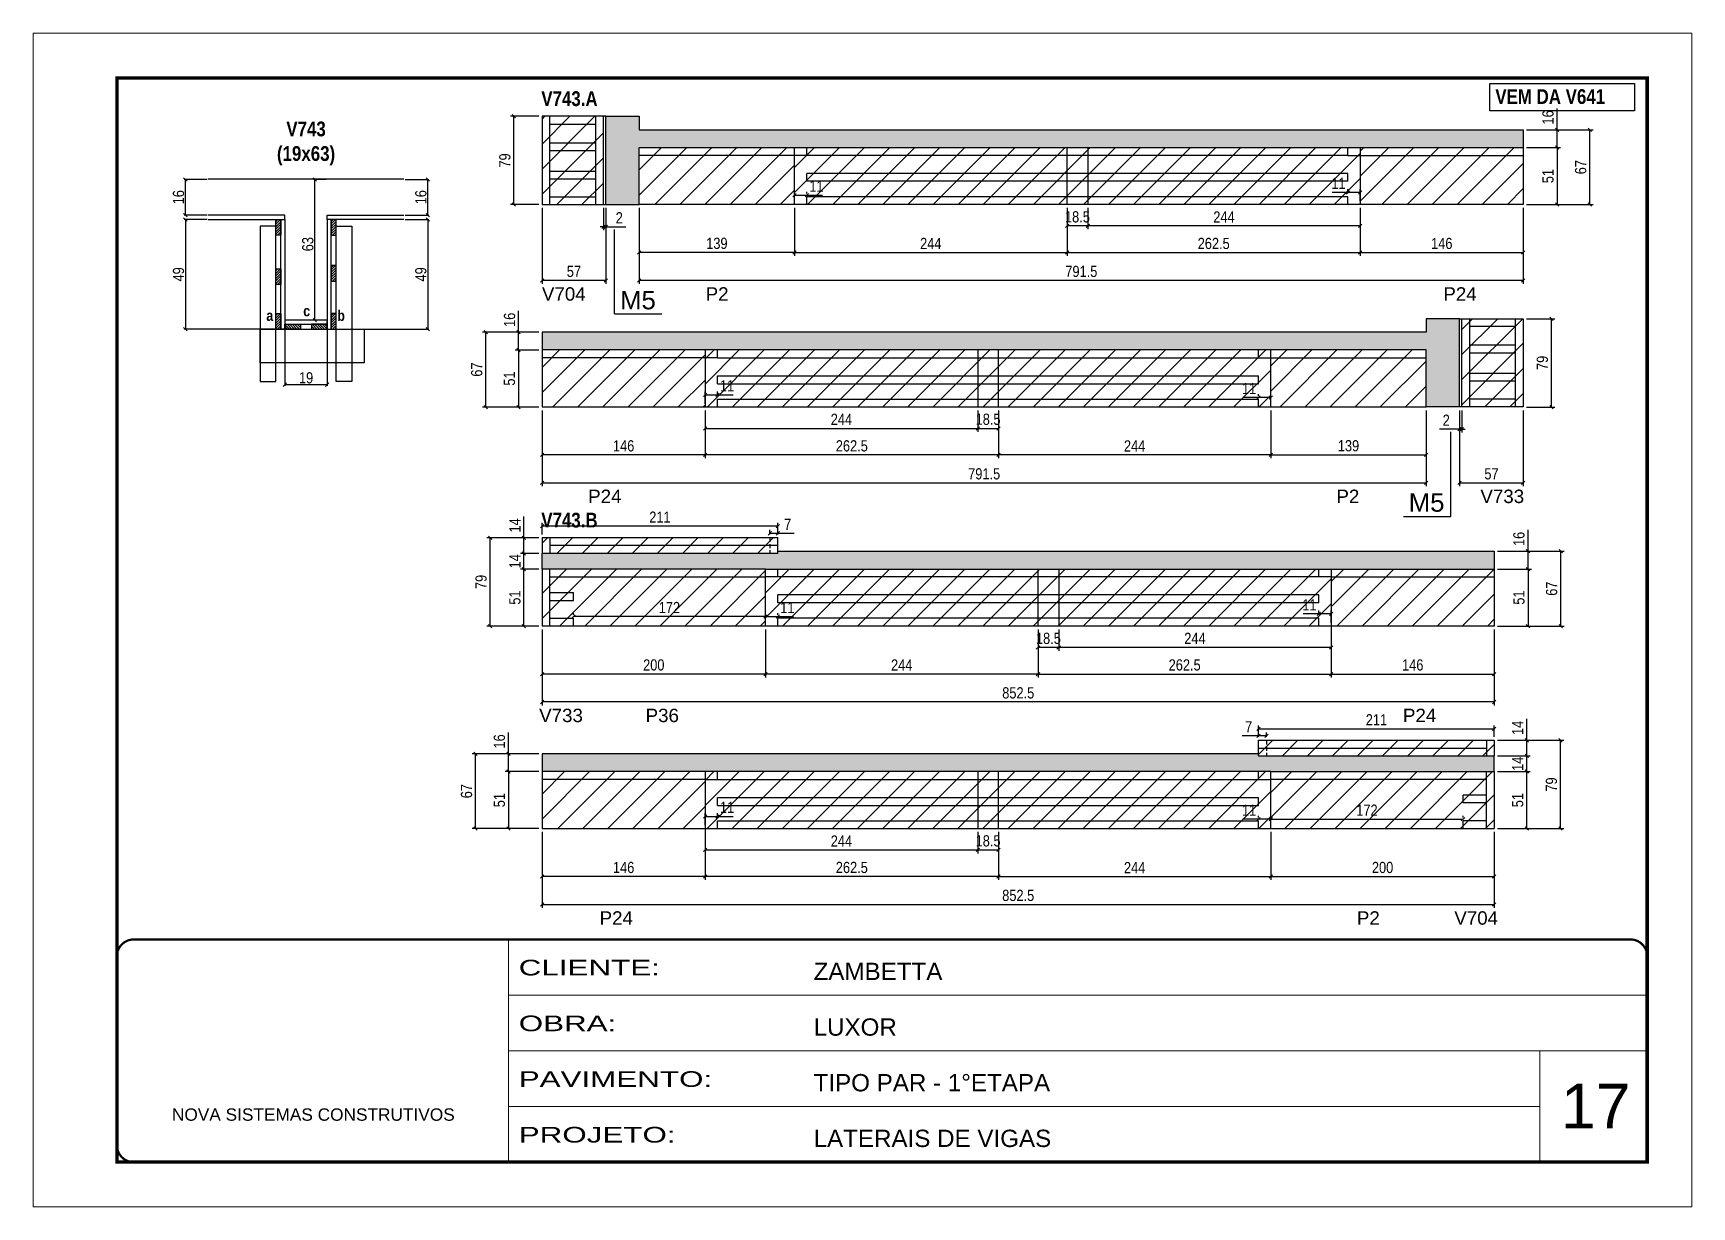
# Model space of a CAD drawing. Extents: x 3309 to 9563, y -2522 to 14608.
# Drawn here: x 3309 to 4794, y 8964 to 10014 of the extents above; entities that cross this region are included whole.
import ezdxf

# ---------------------------------------------------------------- set-up
doc = ezdxf.new("R2010")
doc.units = 0
doc.header["$PDMODE"] = 35
doc.header["$PDSIZE"] = -10
for name, pattern in [('CONTINUO', [0]), ('DASHED', [0.75, 0.5, -0.25]), ('HIDDEN', [0.375, 0.25, -0.125])]:
    doc.linetypes.add(name, pattern=pattern)
for name, color, linetype in [('5', 5, 'Continuous'), ('COTA', 241, 'Continuous'), ('detalhes', 4, 'Continuous'), ('NOMENCLATURA', 7, 'Continuous'), ('Painéis', 200, 'Continuous'), ('SARR_2.2x7', 40, 'Continuous'), ('SARR_3.5x7', 81, 'Continuous'), ('SARR_EDITAR', 141, 'Continuous')]:
    doc.layers.add(name, color=color, linetype=linetype)
for name, color, linetype, lineweight in [('CARIMBO', 255, 'Continuous', 9), ('CONCRETO', 251, 'Continuous', 25), ('Folhas', 255, 'Continuous', 9), ('Hachura', 251, 'Continuous', 9), ('SARRAFO DE PRESSAO', 251, 'DASHED', 9)]:
    doc.layers.add(name, color=color, linetype=linetype, lineweight=lineweight)
doc.styles.add('ARIAL', font='arial.ttf')
doc.styles.add('COTA TECNICA', font='techl___.ttf', dxfattribs={"height": 10})
doc.styles.add('COTA TECNICA 2X', font='techl___.ttf', dxfattribs={"height": 10})
doc.styles.get("Standard").update_dxf_attribs({"font": 'arial.ttf'})
doc.styles.add('TECNICA', font='techb___.ttf', dxfattribs={"height": 10})
doc.styles.add('Tecnologia', font='')
doc.styles.get('Tecnologia').set_extended_font_data('Forgotten Futurist')
doc.dimstyles.new('PAINEL', dxfattribs={"dimtxt": 10, "dimasz": 3, "dimexe": 3, "dimexo": 3, "dimgap": 3, "dimtad": 1, "dimdec": 1, "dimzin": 12, "dimdsep": 46, "dimtxsty": 'COTA TECNICA', "dimblk1": 'OBLIQUE', "dimblk2": 'OBLIQUE', "dimsah": 1, "dimcen": 0.9, "dimclrd": 4, "dimclre": 4, "dimclrt": 240, "dimadec": 1, "dimazin": 3, "dimtfac": 1, "dimtdec": 1, "dimtmove": 0, "dimatfit": 3, "dimfxl": 1, "dimtolj": 1, "dimtzin": 12, "dimarcsym": 0})
doc.dimstyles.new('SECAO', dxfattribs={"dimscale": 0.333333, "dimtxt": 5, "dimasz": 9, "dimexe": 3, "dimexo": 3, "dimgap": 3, "dimtad": 1, "dimdec": 1, "dimlfac": 0.5, "dimzin": 12, "dimdsep": 46, "dimtxsty": 'COTA TECNICA 2X', "dimblk1": 'OBLIQUE', "dimblk2": 'OBLIQUE', "dimsah": 1, "dimcen": 0.9, "dimclrd": 4, "dimclre": 4, "dimclrt": 240, "dimadec": 1, "dimazin": 3, "dimtfac": 1, "dimtdec": 1, "dimtmove": 0, "dimatfit": 3, "dimfxl": 1, "dimtolj": 1, "dimtzin": 12, "dimarcsym": 0})
pattern_1 = [(135, (36770.1903, -113763.353), (-1.122532015, -1.122532015), [])]
pattern_2 = [(45, (-119985.518, -23388.7219), (-1.122532015, 1.122532015), [])]
pattern_3 = [(45, (-119985.518, -23472.7219), (-1.122532015, 1.122532015), [])]

msp = doc.modelspace()

# ---------------------------------------------------------------- texts
at = {"layer": '5', "linetype": 'Continuous'}
for s, rotation, p in [('V704', 359.99996, (3764.87, 9774.26)), ('P2', 0.00004, (3911.44, 9774.26)), ('P24', 0.00004, (4571.93, 9774.26)), ('P24', 359.99996, (3806.28, 9593.18)), ('P2', 359.99996, (4476.17, 9593.18)), ('V733', 0.00004, (4605.09, 9593.18)), ('V733', 359.99996, (3762.38, 9397.18)), ('P36', 359.99996, (3857.67, 9397.18)), ('P24', 0.00004, (4535.73, 9397.18)), ('P24', 359.99996, (3816.49, 9215.95)), ('P2', 0.00004, (4494.5, 9215.95)), ('V704', 0.00004, (4581.73, 9215.95))]:
    msp.add_text(s, height=12, rotation=rotation, dxfattribs=at).set_placement(p)
at = {"layer": 'CARIMBO', "style": 'ARIAL'}
msp.add_text('17', height=40, dxfattribs=at).set_placement((4677.23, 9033.7))
at = {"layer": 'detalhes', "style": 'TECNICA'}
for s, p in [('a', (3518.13, 9756.18)), ('c', (3551.2, 9760.29)), ('b', (3581.69, 9756.17))]:
    msp.add_text(s, height=9.6, dxfattribs=at).set_placement(p)
at = {"layer": 'NOMENCLATURA', "style": 'TECNICA'}
for s, p in [('V743.A', (3764.29, 9948.4)), ('VEM DA V641', (4618.43, 9950.27)), ('V743.B', (3764.29, 9571.32))]:
    msp.add_text(s, height=13.2, dxfattribs=at).set_placement(p)
at = {"layer": 'NOMENCLATURA', "linetype": 'Continuous'}
for p in [(3834.81, 9766.54), (4540.9, 9585.45)]:
    msp.add_text('M5', height=16.5, dxfattribs=at).set_placement(p)
at = {"layer": 'NOMENCLATURA', "insert": (3553.68, 9934.51), "char_height": 13.2, "attachment_point": 2, "style": 'TECNICA'}
msp.add_mtext_dynamic_manual_height_columns('V743\\P(19x63)', width=300.2766, gutter_width=1, heights=[0], dxfattribs=at)

# ---------------------------------------------------------------- blocks, each defined once
blk = doc.blocks.new('9999999999')
at = {"color": 30, "linetype": 'CONTINUO'}
for p, q in [((98564.6, 34230.2), (98564.6, 34429.4)), ((98564.6, 34379.6), (99584, 34379.6)), ((98564.6, 34329.8), (99488, 34329.8)), ((99584, 34329.8), (99488, 34329.8)), ((99488, 34329.8), (99488, 34230.2)), ((98564.6, 34280), (99488, 34280))]:
    blk.add_line(p, q, dxfattribs=at)
at = {"color": 30, "linetype": 'CONTINUO', "const_width": 2}
blk.add_lwpolyline([(99584, 34230.2), (99584, 34414.4, 0.414214), (99569, 34429.4), (98229, 34429.4, 0.414214), (98214, 34414.4), (98214, 34245.2, 0.414214), (98229, 34230.2), (99584, 34230.2)], format="xyb", dxfattribs=at)
at = {"layer": 'Folhas'}
blk.add_lwpolyline([(98139, 34190.2), (99624, 34190.2), (99624, 35240.2), (98139, 35240.2)], close=True, dxfattribs=at)
at = {"layer": 'Folhas', "color": 30, "const_width": 3}
blk.add_lwpolyline([(98214, 34230.2), (99584, 34230.2), (99584, 35200.2), (98214, 35200.2)], close=True, dxfattribs=at)
at = {"color": 7, "linetype": 'Continuous', "ltscale": 5, "style": 'ARIAL'}
for s, height, p in [('ZAMBETTA', 15.48, (98837.7, 34393.1)), ('LUXOR', 15.48, (98837.7, 34343.3)), ('TIPO PAR - 1°ETAPA', 15.483, (98837.7, 34293.5)), ('NOVA SISTEMAS CONSTRUTIVOS', 11.059, (98263.2, 34267.2)), ('LATERAIS DE VIGAS', 15.483, (98837.7, 34243.7))]:
    blk.add_text(s, height=height, dxfattribs=at).set_placement(p)
at = {"layer": 'Folhas', "color": 7, "style": 'Tecnologia', "width": 1.5}
for s, p in [('CLIENTE:', (98573.7, 34397.2)), ('OBRA:', (98573.7, 34347.3)), ('PAVIMENTO:', (98573.7, 34297.5)), ('PROJETO:', (98573.7, 34247.7))]:
    blk.add_text(s, height=14, dxfattribs=at).set_placement(p)
blk = doc.blocks.new('_Oblique')
at = {"color": 0, "linetype": 'ByBlock', "lineweight": -2}
blk.add_line((-0.5, -0.5), (0.5, 0.5), dxfattribs=at)
blk = doc.blocks.new('*D2418')
at = {"layer": 'COTA', "color": 4, "lineweight": -2, "transparency": 16777216}
for p, q in [((3534.7, 9747.8), (3534.7, 9698.1)), ((3572.7, 9747.8), (3572.7, 9698.1)), ((3572.7, 9699.1), (3534.7, 9699.1))]:
    blk.add_line(p, q, dxfattribs=at)
at = {"layer": 'Defpoints', "color": 0, "transparency": 16777216}
for p in [(3534.7, 9748.8), (3572.7, 9748.8), (3534.7, 9699.1)]:
    blk.add_point(p, dxfattribs=at)
at = {"layer": 'COTA', "color": 4, "lineweight": -2, "transparency": 16777216, "xscale": 3, "yscale": 3, "zscale": 3, "rotation": 180}
blk.add_blockref('_Oblique', (3534.7, 9699.1), dxfattribs=at)
at = {"layer": 'COTA', "color": 4, "lineweight": -2, "transparency": 16777216, "xscale": 3, "yscale": 3, "zscale": 3}
blk.add_blockref('_Oblique', (3572.7, 9699.1), dxfattribs=at)
at = {"layer": 'COTA', "color": 240, "transparency": 16777216, "insert": (3553.7, 9705.2), "char_height": 10, "attachment_point": 5, "style": 'COTA TECNICA 2X'}
blk.add_mtext('\\A1;19', dxfattribs=at)
blk = doc.blocks.new('*D2419')
at = {"layer": 'COTA', "color": 4, "lineweight": -2, "transparency": 16777216}
for p, q in [((3465, 9846.8), (3444.6, 9846.8)), ((3445.6, 9846.8), (3445.6, 9748.8)), ((3525.7, 9748.8), (3444.6, 9748.8))]:
    blk.add_line(p, q, dxfattribs=at)
at = {"layer": 'Defpoints', "color": 0, "transparency": 16777216}
for p in [(3466, 9846.8), (3445.6, 9748.8), (3526.7, 9748.8, 0)]:
    blk.add_point(p, dxfattribs=at)
at = {"layer": 'COTA', "color": 4, "lineweight": -2, "transparency": 16777216, "xscale": 3, "yscale": 3, "zscale": 3}
for p, rotation in [((3445.6, 9846.8), 90), ((3445.6, 9748.8), 270)]:
    blk.add_blockref('_Oblique', p, dxfattribs=dict(at, rotation=rotation))
at = {"layer": 'COTA', "color": 240, "transparency": 16777216, "insert": (3439.5, 9797.8), "char_height": 10, "attachment_point": 5, "rotation": 90, "style": 'COTA TECNICA 2X'}
blk.add_mtext('\\A1;49', dxfattribs=at)
blk = doc.blocks.new('*D2420')
at = {"layer": 'COTA', "color": 4, "lineweight": -2, "transparency": 16777216}
for p, q in [((3642.4, 9846.8), (3663.6, 9846.8)), ((3662.6, 9846.8), (3662.6, 9748.8)), ((3581.7, 9748.8), (3663.6, 9748.8))]:
    blk.add_line(p, q, dxfattribs=at)
at = {"layer": 'Defpoints', "color": 0, "transparency": 16777216}
for p in [(3641.4, 9846.8), (3580.7, 9748.8, 0), (3662.6, 9748.8)]:
    blk.add_point(p, dxfattribs=at)
at = {"layer": 'COTA', "color": 4, "lineweight": -2, "transparency": 16777216, "xscale": 3, "yscale": 3, "zscale": 3}
for p, rotation in [((3662.6, 9846.8), 90), ((3662.6, 9748.8), 270)]:
    blk.add_blockref('_Oblique', p, dxfattribs=dict(at, rotation=rotation))
at = {"layer": 'COTA', "color": 240, "transparency": 16777216, "insert": (3656.5, 9797.8), "char_height": 10, "attachment_point": 5, "rotation": 90, "style": 'COTA TECNICA 2X'}
blk.add_mtext('\\A1;49', dxfattribs=at)
blk = doc.blocks.new('*D2421')
at = {"layer": 'COTA', "color": 4, "lineweight": -2, "transparency": 16777216}
for p, q in [((3571.7, 9882.8), (3560.5, 9882.8)), ((3561.5, 9756.8), (3561.5, 9882.8)), ((3571.7, 9756.8), (3560.5, 9756.8))]:
    blk.add_line(p, q, dxfattribs=at)
at = {"layer": 'Defpoints', "color": 0, "transparency": 16777216}
for p in [(3561.5, 9882.8), (3572.7, 9882.8), (3572.7, 9756.8)]:
    blk.add_point(p, dxfattribs=at)
at = {"layer": 'COTA', "color": 4, "lineweight": -2, "transparency": 16777216, "xscale": 3, "yscale": 3, "zscale": 3}
for p, rotation in [((3561.5, 9882.8), 90), ((3561.5, 9756.8), 270)]:
    blk.add_blockref('_Oblique', p, dxfattribs=dict(at, rotation=rotation))
at = {"layer": 'COTA', "color": 240, "transparency": 16777216, "insert": (3555.3, 9824.8), "char_height": 10, "attachment_point": 5, "rotation": 90, "style": 'COTA TECNICA 2X'}
blk.add_mtext('\\A1;63', dxfattribs=at)
blk = doc.blocks.new('*D2422')
at = {"layer": 'COTA', "color": 4, "lineweight": -2, "transparency": 16777216}
for p, q in [((3642.4, 9882.8), (3663.6, 9882.8)), ((3662.6, 9850.8), (3662.6, 9882.8)), ((3642.4, 9850.8), (3663.6, 9850.8))]:
    blk.add_line(p, q, dxfattribs=at)
at = {"layer": 'Defpoints', "color": 0, "transparency": 16777216}
for p in [(3641.4, 9882.8), (3662.6, 9882.8), (3641.4, 9850.8)]:
    blk.add_point(p, dxfattribs=at)
at = {"layer": 'COTA', "color": 4, "lineweight": -2, "transparency": 16777216, "xscale": 3, "yscale": 3, "zscale": 3}
for p, rotation in [((3662.6, 9882.8), 90), ((3662.6, 9850.8), 270)]:
    blk.add_blockref('_Oblique', p, dxfattribs=dict(at, rotation=rotation))
at = {"layer": 'COTA', "color": 240, "transparency": 16777216, "insert": (3656.5, 9866.8), "char_height": 10, "attachment_point": 5, "rotation": 90, "style": 'COTA TECNICA 2X'}
blk.add_mtext('\\A1;16', dxfattribs=at)
blk = doc.blocks.new('*D2452')
at = {"layer": 'COTA', "color": 4, "lineweight": -2, "transparency": 16777216}
for p, q in [((3465, 9882.8), (3444.6, 9882.8)), ((3445.6, 9850.8), (3445.6, 9882.8)), ((3465, 9850.8), (3444.6, 9850.8))]:
    blk.add_line(p, q, dxfattribs=at)
at = {"layer": 'Defpoints', "color": 0, "transparency": 16777216}
for p in [(3445.6, 9882.8), (3466, 9882.8), (3466, 9850.8)]:
    blk.add_point(p, dxfattribs=at)
at = {"layer": 'COTA', "color": 4, "lineweight": -2, "transparency": 16777216, "xscale": 3, "yscale": 3, "zscale": 3}
for p, rotation in [((3445.6, 9882.8), 90), ((3445.6, 9850.8), 270)]:
    blk.add_blockref('_Oblique', p, dxfattribs=dict(at, rotation=rotation))
at = {"layer": 'COTA', "color": 240, "transparency": 16777216, "insert": (3439.5, 9866.8), "char_height": 10, "attachment_point": 5, "rotation": 90, "style": 'COTA TECNICA 2X'}
blk.add_mtext('\\A1;16', dxfattribs=at)
blk = doc.blocks.new('*D2440')
at = {"layer": 'COTA', "color": 4, "lineweight": -2, "transparency": 16777216}
for p, q in [((3765, 9857.2), (3765, 9789.3)), ((3822, 9857.2), (3822, 9789.3)), ((3822, 9792.3), (3765, 9792.3))]:
    blk.add_line(p, q, dxfattribs=at)
at = {"layer": 'Defpoints', "color": 0, "transparency": 16777216}
for p in [(3765, 9860.2), (3822, 9860.2), (3765, 9792.3)]:
    blk.add_point(p, dxfattribs=at)
at = {"layer": 'COTA', "color": 4, "lineweight": -2, "transparency": 16777216, "xscale": 3, "yscale": 3, "zscale": 3, "rotation": 180}
blk.add_blockref('_Oblique', (3765, 9792.3), dxfattribs=at)
at = {"layer": 'COTA', "color": 4, "lineweight": -2, "transparency": 16777216, "xscale": 3, "yscale": 3, "zscale": 3}
blk.add_blockref('_Oblique', (3822, 9792.3), dxfattribs=at)
at = {"layer": 'COTA', "color": 240, "transparency": 16777216, "insert": (3793.5, 9800.4), "char_height": 10, "attachment_point": 5, "style": 'COTA TECNICA'}
blk.add_mtext('\\A1;57', dxfattribs=at)
blk = doc.blocks.new('*D2441')
at = {"layer": 'COTA', "color": 4, "lineweight": -2, "transparency": 16777216}
for p, q in [((3852, 9857.2), (3852, 9789.3)), ((4643.5, 9857.2), (4643.5, 9789.3)), ((4643.5, 9792.3), (3852, 9792.3))]:
    blk.add_line(p, q, dxfattribs=at)
at = {"layer": 'Defpoints', "color": 0, "transparency": 16777216}
for p in [(3852, 9860.2), (4643.5, 9860.2), (3852, 9792.3)]:
    blk.add_point(p, dxfattribs=at)
at = {"layer": 'COTA', "color": 4, "lineweight": -2, "transparency": 16777216, "xscale": 3, "yscale": 3, "zscale": 3, "rotation": 180}
blk.add_blockref('_Oblique', (3852, 9792.3), dxfattribs=at)
at = {"layer": 'COTA', "color": 4, "lineweight": -2, "transparency": 16777216, "xscale": 3, "yscale": 3, "zscale": 3}
blk.add_blockref('_Oblique', (4643.5, 9792.3), dxfattribs=at)
at = {"layer": 'COTA', "color": 240, "transparency": 16777216, "insert": (4247.8, 9800.4), "char_height": 10, "attachment_point": 5, "style": 'COTA TECNICA'}
blk.add_mtext('\\A1;791.5', dxfattribs=at)
blk = doc.blocks.new('*D2442')
at = {"layer": 'COTA', "color": 4, "lineweight": -2, "transparency": 16777216}
for p, q in [((4253.5, 9857.2), (4253.5, 9838.1)), ((4497.5, 9857.2), (4497.5, 9838.1)), ((4497.5, 9841.1), (4253.5, 9841.1))]:
    blk.add_line(p, q, dxfattribs=at)
at = {"layer": 'Defpoints', "color": 0, "transparency": 16777216}
for p in [(4253.5, 9860.2), (4497.5, 9860.2), (4253.5, 9841.1)]:
    blk.add_point(p, dxfattribs=at)
at = {"layer": 'COTA', "color": 4, "lineweight": -2, "transparency": 16777216, "xscale": 3, "yscale": 3, "zscale": 3, "rotation": 180}
blk.add_blockref('_Oblique', (4253.5, 9841.1), dxfattribs=at)
at = {"layer": 'COTA', "color": 4, "lineweight": -2, "transparency": 16777216, "xscale": 3, "yscale": 3, "zscale": 3}
blk.add_blockref('_Oblique', (4497.5, 9841.1), dxfattribs=at)
at = {"layer": 'COTA', "color": 240, "transparency": 16777216, "insert": (4375.5, 9849.1), "char_height": 10, "attachment_point": 5, "style": 'COTA TECNICA'}
blk.add_mtext('\\A1;244', dxfattribs=at)
blk = doc.blocks.new('*D2401')
at = {"layer": 'COTA', "color": 4, "lineweight": -2, "transparency": 16777216}
for p, q in [((3852, 9857.2), (3852, 9814.3)), ((3991, 9857.2), (3991, 9814.3)), ((3991, 9817.3), (3852, 9817.3))]:
    blk.add_line(p, q, dxfattribs=at)
at = {"layer": 'Defpoints', "color": 0, "transparency": 16777216}
for p in [(3852, 9860.2), (3991, 9860.2), (3852, 9817.3)]:
    blk.add_point(p, dxfattribs=at)
at = {"layer": 'COTA', "color": 4, "lineweight": -2, "transparency": 16777216, "xscale": 3, "yscale": 3, "zscale": 3, "rotation": 180}
blk.add_blockref('_Oblique', (3852, 9817.3), dxfattribs=at)
at = {"layer": 'COTA', "color": 4, "lineweight": -2, "transparency": 16777216, "xscale": 3, "yscale": 3, "zscale": 3}
blk.add_blockref('_Oblique', (3991, 9817.3), dxfattribs=at)
at = {"layer": 'COTA', "color": 240, "transparency": 16777216, "insert": (3921.5, 9825.5), "char_height": 10, "attachment_point": 5, "style": 'COTA TECNICA'}
blk.add_mtext('\\A1;139', dxfattribs=at)
blk = doc.blocks.new('*D2443')
at = {"layer": 'COTA', "color": 4, "lineweight": -2, "transparency": 16777216}
for p, q in [((4235, 9857.2), (4235, 9838.1)), ((4253.5, 9857.2), (4253.5, 9838.1)), ((4253.5, 9841.1), (4235, 9841.1))]:
    blk.add_line(p, q, dxfattribs=at)
at = {"layer": 'Defpoints', "color": 0, "transparency": 16777216}
for p in [(4235, 9860.2), (4253.5, 9860.2), (4235, 9841.1)]:
    blk.add_point(p, dxfattribs=at)
at = {"layer": 'COTA', "color": 4, "lineweight": -2, "transparency": 16777216, "xscale": 3, "yscale": 3, "zscale": 3, "rotation": 180}
blk.add_blockref('_Oblique', (4235, 9841.1), dxfattribs=at)
at = {"layer": 'COTA', "color": 4, "lineweight": -2, "transparency": 16777216, "xscale": 3, "yscale": 3, "zscale": 3}
blk.add_blockref('_Oblique', (4253.5, 9841.1), dxfattribs=at)
at = {"layer": 'COTA', "color": 240, "transparency": 16777216, "insert": (4244.3, 9849.2), "char_height": 10, "attachment_point": 5, "style": 'COTA TECNICA'}
blk.add_mtext('\\A1;18.5', dxfattribs=at)
blk = doc.blocks.new('*D2444')
at = {"layer": 'COTA', "color": 4, "lineweight": -2, "transparency": 16777216}
for p, q in [((4646.5, 9911.2), (4676.7, 9911.2)), ((4673.7, 9911.2), (4673.7, 9860.2)), ((4646.5, 9860.2), (4676.7, 9860.2))]:
    blk.add_line(p, q, dxfattribs=at)
at = {"layer": 'Defpoints', "color": 0, "transparency": 16777216}
for p in [(4643.5, 9911.2), (4643.5, 9860.2), (4673.7, 9860.2)]:
    blk.add_point(p, dxfattribs=at)
at = {"layer": 'COTA', "color": 4, "lineweight": -2, "transparency": 16777216, "xscale": 3, "yscale": 3, "zscale": 3}
for p, rotation in [((4673.7, 9911.2), 90), ((4673.7, 9860.2), 270)]:
    blk.add_blockref('_Oblique', p, dxfattribs=dict(at, rotation=rotation))
at = {"layer": 'COTA', "color": 240, "transparency": 16777216, "insert": (4665.6, 9885.7), "char_height": 10, "attachment_point": 5, "rotation": 90, "style": 'COTA TECNICA'}
blk.add_mtext('\\A1;51', dxfattribs=at)
blk = doc.blocks.new('*D2445')
at = {"layer": 'COTA', "color": 4, "lineweight": -2, "transparency": 16777216}
for p, q in [((4673.7, 9927.2), (4673.7, 9946.2)), ((4646.5, 9927.2), (4676.7, 9927.2)), ((4673.7, 9911.2), (4673.7, 9927.2)), ((4646.5, 9911.2), (4676.7, 9911.2))]:
    blk.add_line(p, q, dxfattribs=at)
at = {"layer": 'Defpoints', "color": 0, "transparency": 16777216}
for p in [(4643.5, 9927.2), (4673.7, 9927.2), (4643.5, 9911.2)]:
    blk.add_point(p, dxfattribs=at)
at = {"layer": 'COTA', "color": 4, "lineweight": -2, "transparency": 16777216, "xscale": 3, "yscale": 3, "zscale": 3}
for p, rotation in [((4673.7, 9927.2), 90), ((4673.7, 9911.2), 270)]:
    blk.add_blockref('_Oblique', p, dxfattribs=dict(at, rotation=rotation))
at = {"layer": 'COTA', "color": 240, "transparency": 16777216, "insert": (4665.6, 9938.2), "char_height": 10, "attachment_point": 5, "rotation": 90, "style": 'COTA TECNICA'}
blk.add_mtext('\\A1;16', dxfattribs=at)
blk = doc.blocks.new('*D2446')
at = {"layer": 'COTA', "color": 4, "lineweight": -2, "transparency": 16777216}
for p, q in [((4646.5, 9927.2), (4706, 9927.2)), ((4703, 9860.2), (4703, 9927.2)), ((4646.5, 9860.2), (4706, 9860.2))]:
    blk.add_line(p, q, dxfattribs=at)
at = {"layer": 'Defpoints', "color": 0, "transparency": 16777216}
for p in [(4643.5, 9927.2), (4703, 9927.2), (4643.5, 9860.2)]:
    blk.add_point(p, dxfattribs=at)
at = {"layer": 'COTA', "color": 4, "lineweight": -2, "transparency": 16777216, "xscale": 3, "yscale": 3, "zscale": 3}
for p, rotation in [((4703, 9927.2), 90), ((4703, 9860.2), 270)]:
    blk.add_blockref('_Oblique', p, dxfattribs=dict(at, rotation=rotation))
at = {"layer": 'COTA', "color": 240, "transparency": 16777216, "insert": (4694.9, 9893.7), "char_height": 10, "attachment_point": 5, "rotation": 90, "style": 'COTA TECNICA'}
blk.add_mtext('\\A1;67', dxfattribs=at)
blk = doc.blocks.new('*D2447')
at = {"layer": 'COTA', "color": 4, "lineweight": -2, "transparency": 16777216}
for p, q in [((4235, 9857.2), (4235, 9814.3)), ((4497.5, 9857.2), (4497.5, 9814.3)), ((4235, 9817.3), (4497.5, 9817.3))]:
    blk.add_line(p, q, dxfattribs=at)
at = {"layer": 'Defpoints', "color": 0, "transparency": 16777216}
for p in [(4235, 9860.2), (4497.5, 9860.2), (4497.5, 9817.3)]:
    blk.add_point(p, dxfattribs=at)
at = {"layer": 'COTA', "color": 4, "lineweight": -2, "transparency": 16777216, "xscale": 3, "yscale": 3, "zscale": 3, "rotation": 180}
blk.add_blockref('_Oblique', (4235, 9817.3), dxfattribs=at)
at = {"layer": 'COTA', "color": 4, "lineweight": -2, "transparency": 16777216, "xscale": 3, "yscale": 3, "zscale": 3}
blk.add_blockref('_Oblique', (4497.5, 9817.3), dxfattribs=at)
at = {"layer": 'COTA', "color": 240, "transparency": 16777216, "insert": (4366.3, 9825.4), "char_height": 10, "attachment_point": 5, "style": 'COTA TECNICA'}
blk.add_mtext('\\A1;262.5', dxfattribs=at)
blk = doc.blocks.new('*D2448')
at = {"layer": 'COTA', "color": 4, "lineweight": -2, "transparency": 16777216}
for p, q in [((3991, 9870.2), (3991, 9871.7)), ((3991, 9868.7), (4002, 9868.7)), ((4002, 9870.2), (4002, 9871.7)), ((4002, 9868.7), (4016.1, 9868.7))]:
    blk.add_line(p, q, dxfattribs=at)
at = {"layer": 'Defpoints', "color": 0, "transparency": 16777216}
for p in [(3991, 9867.2), (4002, 9868.7), (4002, 9867.2)]:
    blk.add_point(p, dxfattribs=at)
at = {"layer": 'COTA', "color": 4, "lineweight": -2, "transparency": 16777216, "xscale": 3, "yscale": 3, "zscale": 3, "rotation": 180}
blk.add_blockref('_Oblique', (3991, 9868.7), dxfattribs=at)
at = {"layer": 'COTA', "color": 4, "lineweight": -2, "transparency": 16777216, "xscale": 3, "yscale": 3, "zscale": 3}
blk.add_blockref('_Oblique', (4002, 9868.7), dxfattribs=at)
at = {"layer": 'COTA', "color": 240, "transparency": 16777216, "insert": (4010.6, 9876.7), "char_height": 10, "attachment_point": 5, "style": 'COTA TECNICA'}
blk.add_mtext('\\A1;11', dxfattribs=at)
blk = doc.blocks.new('*D2449')
at = {"layer": 'COTA', "color": 4, "lineweight": -2, "transparency": 16777216}
for p, q in [((4486.5, 9871.1), (4472.4, 9871.1)), ((4486.5, 9870.2), (4486.5, 9874.1)), ((4497.5, 9871.1), (4486.5, 9871.1)), ((4497.5, 9863.2), (4497.5, 9874.1))]:
    blk.add_line(p, q, dxfattribs=at)
at = {"layer": 'Defpoints', "color": 0, "transparency": 16777216}
for p in [(4486.5, 9871.1), (4486.5, 9867.2), (4497.5, 9860.2)]:
    blk.add_point(p, dxfattribs=at)
at = {"layer": 'COTA', "color": 4, "lineweight": -2, "transparency": 16777216, "xscale": 3, "yscale": 3, "zscale": 3, "rotation": 180}
blk.add_blockref('_Oblique', (4486.5, 9871.1), dxfattribs=at)
at = {"layer": 'COTA', "color": 4, "lineweight": -2, "transparency": 16777216, "xscale": 3, "yscale": 3, "zscale": 3}
blk.add_blockref('_Oblique', (4497.5, 9871.1), dxfattribs=at)
at = {"layer": 'COTA', "color": 240, "transparency": 16777216, "insert": (4478, 9879.2), "char_height": 10, "attachment_point": 5, "style": 'COTA TECNICA'}
blk.add_mtext('\\A1;11', dxfattribs=at)
blk = doc.blocks.new('*D2402')
at = {"layer": 'COTA', "color": 4, "lineweight": -2, "transparency": 16777216}
for p, q in [((3820, 9857.2), (3820, 9837.4)), ((3822, 9857.2), (3822, 9837.4)), ((3820, 9840.4), (3817, 9840.4)), ((3820, 9840.4), (3822, 9840.4)), ((3822, 9840.4), (3840.1, 9840.4))]:
    blk.add_line(p, q, dxfattribs=at)
at = {"layer": 'Defpoints', "color": 0, "transparency": 16777216}
for p in [(3820, 9860.2), (3822, 9860.2), (3822, 9840.4)]:
    blk.add_point(p, dxfattribs=at)
at = {"layer": 'COTA', "color": 4, "lineweight": -2, "transparency": 16777216, "xscale": 3, "yscale": 3, "zscale": 3}
blk.add_blockref('_Oblique', (3820, 9840.4), dxfattribs=at)
at = {"layer": 'COTA', "color": 4, "lineweight": -2, "transparency": 16777216, "xscale": 3, "yscale": 3, "zscale": 3, "rotation": 180}
blk.add_blockref('_Oblique', (3822, 9840.4), dxfattribs=at)
at = {"layer": 'COTA', "color": 240, "transparency": 16777216, "insert": (3834.1, 9848.4), "char_height": 10, "attachment_point": 5, "style": 'COTA TECNICA'}
blk.add_mtext('\\A1;2', dxfattribs=at)
blk = doc.blocks.new('*D2450')
at = {"layer": 'COTA', "color": 4, "lineweight": -2, "transparency": 16777216}
for p, q in [((3762, 9939.2), (3736.8, 9939.2)), ((3739.8, 9860.2), (3739.8, 9939.2)), ((3762, 9860.2), (3736.8, 9860.2))]:
    blk.add_line(p, q, dxfattribs=at)
at = {"layer": 'Defpoints', "color": 0, "transparency": 16777216}
for p in [(3739.8, 9939.2), (3765, 9939.2), (3765, 9860.2)]:
    blk.add_point(p, dxfattribs=at)
at = {"layer": 'COTA', "color": 4, "lineweight": -2, "transparency": 16777216, "xscale": 3, "yscale": 3, "zscale": 3}
for p, rotation in [((3739.8, 9939.2), 90), ((3739.8, 9860.2), 270)]:
    blk.add_blockref('_Oblique', p, dxfattribs=dict(at, rotation=rotation))
at = {"layer": 'COTA', "color": 240, "transparency": 16777216, "insert": (3731.7, 9899.7), "char_height": 10, "attachment_point": 5, "rotation": 90, "style": 'COTA TECNICA'}
blk.add_mtext('\\A1;79', dxfattribs=at)
blk = doc.blocks.new('*D2403')
at = {"layer": 'COTA', "color": 4, "lineweight": -2, "transparency": 16777216}
for p, q in [((3765, 9480.1), (3765, 9437.2)), ((3965, 9480.1), (3965, 9437.2)), ((3965, 9440.2), (3765, 9440.2))]:
    blk.add_line(p, q, dxfattribs=at)
at = {"layer": 'Defpoints', "color": 0, "transparency": 16777216}
for p in [(3765, 9483.1), (3965, 9483.1), (3765, 9440.2)]:
    blk.add_point(p, dxfattribs=at)
at = {"layer": 'COTA', "color": 4, "lineweight": -2, "transparency": 16777216, "xscale": 3, "yscale": 3, "zscale": 3, "rotation": 180}
blk.add_blockref('_Oblique', (3765, 9440.2), dxfattribs=at)
at = {"layer": 'COTA', "color": 4, "lineweight": -2, "transparency": 16777216, "xscale": 3, "yscale": 3, "zscale": 3}
blk.add_blockref('_Oblique', (3965, 9440.2), dxfattribs=at)
at = {"layer": 'COTA', "color": 240, "transparency": 16777216, "insert": (3865, 9448.3), "char_height": 10, "attachment_point": 5, "style": 'COTA TECNICA'}
blk.add_mtext('\\A1;200', dxfattribs=at)
blk = doc.blocks.new('*D2404')
at = {"layer": 'COTA', "color": 4, "lineweight": -2, "transparency": 16777216}
for p, q in [((3765, 9480.1), (3765, 9412.2)), ((4617.5, 9480.1), (4617.5, 9412.2)), ((4617.5, 9415.2), (3765, 9415.2))]:
    blk.add_line(p, q, dxfattribs=at)
at = {"layer": 'Defpoints', "color": 0, "transparency": 16777216}
for p in [(3765, 9483.1), (4617.5, 9483.1), (3765, 9415.2)]:
    blk.add_point(p, dxfattribs=at)
at = {"layer": 'COTA', "color": 4, "lineweight": -2, "transparency": 16777216, "xscale": 3, "yscale": 3, "zscale": 3, "rotation": 180}
blk.add_blockref('_Oblique', (3765, 9415.2), dxfattribs=at)
at = {"layer": 'COTA', "color": 4, "lineweight": -2, "transparency": 16777216, "xscale": 3, "yscale": 3, "zscale": 3}
blk.add_blockref('_Oblique', (4617.5, 9415.2), dxfattribs=at)
at = {"layer": 'COTA', "color": 240, "transparency": 16777216, "insert": (4191.3, 9423.3), "char_height": 10, "attachment_point": 5, "style": 'COTA TECNICA'}
blk.add_mtext('\\A1;852.5', dxfattribs=at)
blk = doc.blocks.new('*D2405')
at = {"layer": 'COTA', "color": 4, "lineweight": -2, "transparency": 16777216}
for p, q in [((4227.5, 9480.1), (4227.5, 9461)), ((4471.5, 9483.1), (4471.5, 9461)), ((4471.5, 9464), (4227.5, 9464))]:
    blk.add_line(p, q, dxfattribs=at)
at = {"layer": 'Defpoints', "color": 0, "transparency": 16777216}
for p in [(4227.5, 9483.1), (4471.5, 9486.1), (4227.5, 9464)]:
    blk.add_point(p, dxfattribs=at)
at = {"layer": 'COTA', "color": 4, "lineweight": -2, "transparency": 16777216, "xscale": 3, "yscale": 3, "zscale": 3, "rotation": 180}
blk.add_blockref('_Oblique', (4227.5, 9464), dxfattribs=at)
at = {"layer": 'COTA', "color": 4, "lineweight": -2, "transparency": 16777216, "xscale": 3, "yscale": 3, "zscale": 3}
blk.add_blockref('_Oblique', (4471.5, 9464), dxfattribs=at)
at = {"layer": 'COTA', "color": 240, "transparency": 16777216, "insert": (4349.5, 9472.1), "char_height": 10, "attachment_point": 5, "style": 'COTA TECNICA'}
blk.add_mtext('\\A1;244', dxfattribs=at)
blk = doc.blocks.new('*D2406')
at = {"layer": 'COTA', "color": 4, "lineweight": -2, "transparency": 16777216}
for p, q in [((3965, 9480.1), (3965, 9437.2)), ((4209, 9480.1), (4209, 9437.2)), ((4209, 9440.2), (3965, 9440.2))]:
    blk.add_line(p, q, dxfattribs=at)
at = {"layer": 'Defpoints', "color": 0, "transparency": 16777216}
for p in [(3965, 9483.1), (4209, 9483.1), (3965, 9440.2)]:
    blk.add_point(p, dxfattribs=at)
at = {"layer": 'COTA', "color": 4, "lineweight": -2, "transparency": 16777216, "xscale": 3, "yscale": 3, "zscale": 3, "rotation": 180}
blk.add_blockref('_Oblique', (3965, 9440.2), dxfattribs=at)
at = {"layer": 'COTA', "color": 4, "lineweight": -2, "transparency": 16777216, "xscale": 3, "yscale": 3, "zscale": 3}
blk.add_blockref('_Oblique', (4209, 9440.2), dxfattribs=at)
at = {"layer": 'COTA', "color": 240, "transparency": 16777216, "insert": (4087, 9448.3), "char_height": 10, "attachment_point": 5, "style": 'COTA TECNICA'}
blk.add_mtext('\\A1;244', dxfattribs=at)
blk = doc.blocks.new('*D2407')
at = {"layer": 'COTA', "color": 4, "lineweight": -2, "transparency": 16777216}
for p, q in [((4209, 9480.1), (4209, 9461)), ((4227.5, 9480.1), (4227.5, 9461)), ((4227.5, 9464), (4209, 9464))]:
    blk.add_line(p, q, dxfattribs=at)
at = {"layer": 'Defpoints', "color": 0, "transparency": 16777216}
for p in [(4209, 9483.1), (4227.5, 9483.1), (4209, 9464)]:
    blk.add_point(p, dxfattribs=at)
at = {"layer": 'COTA', "color": 4, "lineweight": -2, "transparency": 16777216, "xscale": 3, "yscale": 3, "zscale": 3, "rotation": 180}
blk.add_blockref('_Oblique', (4209, 9464), dxfattribs=at)
at = {"layer": 'COTA', "color": 4, "lineweight": -2, "transparency": 16777216, "xscale": 3, "yscale": 3, "zscale": 3}
blk.add_blockref('_Oblique', (4227.5, 9464), dxfattribs=at)
at = {"layer": 'COTA', "color": 240, "transparency": 16777216, "insert": (4218.3, 9472.1), "char_height": 10, "attachment_point": 5, "style": 'COTA TECNICA'}
blk.add_mtext('\\A1;18.5', dxfattribs=at)
blk = doc.blocks.new('*D2408')
at = {"layer": 'COTA', "color": 4, "lineweight": -2, "transparency": 16777216}
for p, q in [((4620.5, 9534.1), (4650.7, 9534.1)), ((4647.7, 9534.1), (4647.7, 9483.1)), ((4620.5, 9483.1), (4650.7, 9483.1))]:
    blk.add_line(p, q, dxfattribs=at)
at = {"layer": 'Defpoints', "color": 0, "transparency": 16777216}
for p in [(4617.5, 9534.1), (4617.5, 9483.1), (4647.7, 9483.1)]:
    blk.add_point(p, dxfattribs=at)
at = {"layer": 'COTA', "color": 4, "lineweight": -2, "transparency": 16777216, "xscale": 3, "yscale": 3, "zscale": 3}
for p, rotation in [((4647.7, 9534.1), 90), ((4647.7, 9483.1), 270)]:
    blk.add_blockref('_Oblique', p, dxfattribs=dict(at, rotation=rotation))
at = {"layer": 'COTA', "color": 240, "transparency": 16777216, "insert": (4639.6, 9508.6), "char_height": 10, "attachment_point": 5, "rotation": 90, "style": 'COTA TECNICA'}
blk.add_mtext('\\A1;51', dxfattribs=at)
blk = doc.blocks.new('*D2409')
at = {"layer": 'COTA', "color": 4, "lineweight": -2, "transparency": 16777216}
for p, q in [((4647.7, 9550.1), (4647.7, 9569.2)), ((4620.5, 9550.1), (4650.7, 9550.1)), ((4647.7, 9534.1), (4647.7, 9550.1)), ((4620.5, 9534.1), (4650.7, 9534.1))]:
    blk.add_line(p, q, dxfattribs=at)
at = {"layer": 'Defpoints', "color": 0, "transparency": 16777216}
for p in [(4617.5, 9550.1), (4647.7, 9550.1), (4617.5, 9534.1)]:
    blk.add_point(p, dxfattribs=at)
at = {"layer": 'COTA', "color": 4, "lineweight": -2, "transparency": 16777216, "xscale": 3, "yscale": 3, "zscale": 3}
for p, rotation in [((4647.7, 9550.1), 90), ((4647.7, 9534.1), 270)]:
    blk.add_blockref('_Oblique', p, dxfattribs=dict(at, rotation=rotation))
at = {"layer": 'COTA', "color": 240, "transparency": 16777216, "insert": (4639.6, 9561.1), "char_height": 10, "attachment_point": 5, "rotation": 90, "style": 'COTA TECNICA'}
blk.add_mtext('\\A1;16', dxfattribs=at)
blk = doc.blocks.new('*D2410')
at = {"layer": 'COTA', "color": 4, "lineweight": -2, "transparency": 16777216}
for p, q in [((4620.5, 9550.1), (4680, 9550.1)), ((4677, 9483.1), (4677, 9550.1)), ((4620.5, 9483.1), (4680, 9483.1))]:
    blk.add_line(p, q, dxfattribs=at)
at = {"layer": 'Defpoints', "color": 0, "transparency": 16777216}
for p in [(4617.5, 9550.1), (4677, 9550.1), (4617.5, 9483.1)]:
    blk.add_point(p, dxfattribs=at)
at = {"layer": 'COTA', "color": 4, "lineweight": -2, "transparency": 16777216, "xscale": 3, "yscale": 3, "zscale": 3}
for p, rotation in [((4677, 9550.1), 90), ((4677, 9483.1), 270)]:
    blk.add_blockref('_Oblique', p, dxfattribs=dict(at, rotation=rotation))
at = {"layer": 'COTA', "color": 240, "transparency": 16777216, "insert": (4668.9, 9516.6), "char_height": 10, "attachment_point": 5, "rotation": 90, "style": 'COTA TECNICA'}
blk.add_mtext('\\A1;67', dxfattribs=at)
blk = doc.blocks.new('*D2411')
at = {"layer": 'COTA', "color": 4, "lineweight": -2, "transparency": 16777216}
for p, q in [((4209, 9480.1), (4209, 9437.2)), ((4471.5, 9483.1), (4471.5, 9437.2)), ((4209, 9440.2), (4471.5, 9440.2))]:
    blk.add_line(p, q, dxfattribs=at)
at = {"layer": 'Defpoints', "color": 0, "transparency": 16777216}
for p in [(4209, 9483.1), (4471.5, 9486.1), (4471.5, 9440.2)]:
    blk.add_point(p, dxfattribs=at)
at = {"layer": 'COTA', "color": 4, "lineweight": -2, "transparency": 16777216, "xscale": 3, "yscale": 3, "zscale": 3, "rotation": 180}
blk.add_blockref('_Oblique', (4209, 9440.2), dxfattribs=at)
at = {"layer": 'COTA', "color": 4, "lineweight": -2, "transparency": 16777216, "xscale": 3, "yscale": 3, "zscale": 3}
blk.add_blockref('_Oblique', (4471.5, 9440.2), dxfattribs=at)
at = {"layer": 'COTA', "color": 240, "transparency": 16777216, "insert": (4340.3, 9448.3), "char_height": 10, "attachment_point": 5, "style": 'COTA TECNICA'}
blk.add_mtext('\\A1;262.5', dxfattribs=at)
blk = doc.blocks.new('*D2412')
at = {"layer": 'COTA', "color": 4, "lineweight": -2, "transparency": 16777216}
for p, q in [((3965, 9493.1), (3965, 9494.6)), ((3965, 9491.6), (3976, 9491.6)), ((3976, 9493.1), (3976, 9494.6)), ((3976, 9491.6), (3990.1, 9491.6))]:
    blk.add_line(p, q, dxfattribs=at)
at = {"layer": 'Defpoints', "color": 0, "transparency": 16777216}
for p in [(3965, 9490.1), (3976, 9491.6), (3976, 9490.1)]:
    blk.add_point(p, dxfattribs=at)
at = {"layer": 'COTA', "color": 4, "lineweight": -2, "transparency": 16777216, "xscale": 3, "yscale": 3, "zscale": 3, "rotation": 180}
blk.add_blockref('_Oblique', (3965, 9491.6), dxfattribs=at)
at = {"layer": 'COTA', "color": 4, "lineweight": -2, "transparency": 16777216, "xscale": 3, "yscale": 3, "zscale": 3}
blk.add_blockref('_Oblique', (3976, 9491.6), dxfattribs=at)
at = {"layer": 'COTA', "color": 240, "transparency": 16777216, "insert": (3984.6, 9499.7), "char_height": 10, "attachment_point": 5, "style": 'COTA TECNICA'}
blk.add_mtext('\\A1;11', dxfattribs=at)
blk = doc.blocks.new('*D2413')
at = {"layer": 'COTA', "color": 4, "lineweight": -2, "transparency": 16777216}
for p, q in [((4460.5, 9494), (4446.4, 9494)), ((4460.5, 9493.1), (4460.5, 9497)), ((4471.5, 9494), (4460.5, 9494)), ((4471.5, 9486.1), (4471.5, 9497))]:
    blk.add_line(p, q, dxfattribs=at)
at = {"layer": 'Defpoints', "color": 0, "transparency": 16777216}
for p in [(4460.5, 9494), (4460.5, 9490.1), (4471.5, 9483.1)]:
    blk.add_point(p, dxfattribs=at)
at = {"layer": 'COTA', "color": 4, "lineweight": -2, "transparency": 16777216, "xscale": 3, "yscale": 3, "zscale": 3, "rotation": 180}
blk.add_blockref('_Oblique', (4460.5, 9494), dxfattribs=at)
at = {"layer": 'COTA', "color": 4, "lineweight": -2, "transparency": 16777216, "xscale": 3, "yscale": 3, "zscale": 3}
blk.add_blockref('_Oblique', (4471.5, 9494), dxfattribs=at)
at = {"layer": 'COTA', "color": 240, "transparency": 16777216, "insert": (4452, 9502.1), "char_height": 10, "attachment_point": 5, "style": 'COTA TECNICA'}
blk.add_mtext('\\A1;11', dxfattribs=at)
blk = doc.blocks.new('*D2414')
at = {"layer": 'COTA', "color": 4, "lineweight": -2, "transparency": 16777216}
for p, q in [((3762, 9534.1), (3745.8, 9534.1)), ((3748.8, 9483.1), (3748.8, 9534.1)), ((3762, 9483.1), (3745.8, 9483.1))]:
    blk.add_line(p, q, dxfattribs=at)
at = {"layer": 'Defpoints', "color": 0, "transparency": 16777216}
for p in [(3748.8, 9534.1), (3765, 9534.1), (3765, 9483.1)]:
    blk.add_point(p, dxfattribs=at)
at = {"layer": 'COTA', "color": 4, "lineweight": -2, "transparency": 16777216, "xscale": 3, "yscale": 3, "zscale": 3}
for p, rotation in [((3748.8, 9534.1), 90), ((3748.8, 9483.1), 270)]:
    blk.add_blockref('_Oblique', p, dxfattribs=dict(at, rotation=rotation))
at = {"layer": 'COTA', "color": 240, "transparency": 16777216, "insert": (3740.7, 9508.6), "char_height": 10, "attachment_point": 5, "rotation": 90, "style": 'COTA TECNICA'}
blk.add_mtext('\\A1;51', dxfattribs=at)
blk = doc.blocks.new('*D2415')
at = {"layer": 'COTA', "color": 4, "lineweight": -2, "transparency": 16777216}
for p, q in [((3762, 9548.1), (3745.8, 9548.1)), ((3762, 9534.1), (3745.8, 9534.1)), ((3748.8, 9534.1), (3748.8, 9548.1))]:
    blk.add_line(p, q, dxfattribs=at)
at = {"layer": 'Defpoints', "color": 0, "transparency": 16777216}
for p in [(3748.8, 9548.1), (3765, 9548.1), (3765, 9534.1)]:
    blk.add_point(p, dxfattribs=at)
at = {"layer": 'COTA', "color": 4, "lineweight": -2, "transparency": 16777216, "xscale": 3, "yscale": 3, "zscale": 3}
for p, rotation in [((3748.8, 9548.1), 90), ((3748.8, 9534.1), 270)]:
    blk.add_blockref('_Oblique', p, dxfattribs=dict(at, rotation=rotation))
at = {"layer": 'COTA', "color": 240, "transparency": 16777216, "insert": (3740.7, 9541.1), "char_height": 10, "attachment_point": 5, "rotation": 90, "style": 'COTA TECNICA'}
blk.add_mtext('\\A1;14', dxfattribs=at)
blk = doc.blocks.new('*D2451')
at = {"layer": 'COTA', "color": 4, "lineweight": -2, "transparency": 16777216}
for p, q in [((3748.8, 9562.1), (3748.8, 9581.3)), ((3762, 9562.1), (3745.8, 9562.1)), ((3748.8, 9548.1), (3748.8, 9562.1)), ((3762, 9548.1), (3745.8, 9548.1))]:
    blk.add_line(p, q, dxfattribs=at)
at = {"layer": 'Defpoints', "color": 0, "transparency": 16777216}
for p in [(3748.8, 9562.1), (3765, 9562.1), (3765, 9548.1)]:
    blk.add_point(p, dxfattribs=at)
at = {"layer": 'COTA', "color": 4, "lineweight": -2, "transparency": 16777216, "xscale": 3, "yscale": 3, "zscale": 3}
for p, rotation in [((3748.8, 9562.1), 90), ((3748.8, 9548.1), 270)]:
    blk.add_blockref('_Oblique', p, dxfattribs=dict(at, rotation=rotation))
at = {"layer": 'COTA', "color": 240, "transparency": 16777216, "insert": (3740.7, 9573.2), "char_height": 10, "attachment_point": 5, "rotation": 90, "style": 'COTA TECNICA'}
blk.add_mtext('\\A1;14', dxfattribs=at)
blk = doc.blocks.new('*D2416')
at = {"layer": 'COTA', "color": 4, "lineweight": -2, "transparency": 16777216}
for p, q in [((3762, 9562.1), (3715.5, 9562.1)), ((3718.5, 9483.1), (3718.5, 9562.1)), ((3762, 9483.1), (3715.5, 9483.1))]:
    blk.add_line(p, q, dxfattribs=at)
at = {"layer": 'Defpoints', "color": 0, "transparency": 16777216}
for p in [(3718.5, 9562.1), (3765, 9562.1), (3765, 9483.1)]:
    blk.add_point(p, dxfattribs=at)
at = {"layer": 'COTA', "color": 4, "lineweight": -2, "transparency": 16777216, "xscale": 3, "yscale": 3, "zscale": 3}
for p, rotation in [((3718.5, 9562.1), 90), ((3718.5, 9483.1), 270)]:
    blk.add_blockref('_Oblique', p, dxfattribs=dict(at, rotation=rotation))
at = {"layer": 'COTA', "color": 240, "transparency": 16777216, "insert": (3710.4, 9522.6), "char_height": 10, "attachment_point": 5, "rotation": 90, "style": 'COTA TECNICA'}
blk.add_mtext('\\A1;79', dxfattribs=at)
blk = doc.blocks.new('*D2417')
at = {"layer": 'COTA', "color": 4, "lineweight": -2, "transparency": 16777216}
for p, q in [((3793, 9493.1), (3793, 9494.6)), ((3965, 9491.6), (3793, 9491.6)), ((3965, 9486.1), (3965, 9494.6))]:
    blk.add_line(p, q, dxfattribs=at)
at = {"layer": 'Defpoints', "color": 0, "transparency": 16777216}
for p in [(3793, 9491.6), (3793, 9490.1), (3965, 9483.1)]:
    blk.add_point(p, dxfattribs=at)
at = {"layer": 'COTA', "color": 4, "lineweight": -2, "transparency": 16777216, "xscale": 3, "yscale": 3, "zscale": 3, "rotation": 180}
blk.add_blockref('_Oblique', (3793, 9491.6), dxfattribs=at)
at = {"layer": 'COTA', "color": 4, "lineweight": -2, "transparency": 16777216, "xscale": 3, "yscale": 3, "zscale": 3}
blk.add_blockref('_Oblique', (3965, 9491.6), dxfattribs=at)
at = {"layer": 'COTA', "color": 240, "transparency": 16777216, "insert": (3879, 9499.7), "char_height": 10, "attachment_point": 5, "style": 'COTA TECNICA'}
blk.add_mtext('\\A1;172', dxfattribs=at)
blk = doc.blocks.new('*D2469')
at = {"layer": 'COTA', "color": 4, "lineweight": -2, "transparency": 16777216}
for p, q in [((3991, 9857.2), (3991, 9814.3)), ((4235, 9857.2), (4235, 9814.3)), ((3991, 9817.3), (4235, 9817.3))]:
    blk.add_line(p, q, dxfattribs=at)
at = {"layer": 'Defpoints', "color": 0, "transparency": 16777216}
for p in [(3991, 9860.2), (4235, 9860.2), (4235, 9817.3)]:
    blk.add_point(p, dxfattribs=at)
at = {"layer": 'COTA', "color": 4, "lineweight": -2, "transparency": 16777216, "xscale": 3, "yscale": 3, "zscale": 3, "rotation": 180}
blk.add_blockref('_Oblique', (3991, 9817.3), dxfattribs=at)
at = {"layer": 'COTA', "color": 4, "lineweight": -2, "transparency": 16777216, "xscale": 3, "yscale": 3, "zscale": 3}
blk.add_blockref('_Oblique', (4235, 9817.3), dxfattribs=at)
at = {"layer": 'COTA', "color": 240, "transparency": 16777216, "insert": (4113, 9825.4), "char_height": 10, "attachment_point": 5, "style": 'COTA TECNICA'}
blk.add_mtext('\\A1;244', dxfattribs=at)
blk = doc.blocks.new('*D2470')
at = {"layer": 'COTA', "color": 4, "lineweight": -2, "transparency": 16777216}
for p, q in [((4497.5, 9857.2), (4497.5, 9814.3)), ((4643.5, 9857.2), (4643.5, 9814.3)), ((4497.5, 9817.3), (4643.5, 9817.3))]:
    blk.add_line(p, q, dxfattribs=at)
at = {"layer": 'Defpoints', "color": 0, "transparency": 16777216}
for p in [(4497.5, 9860.2), (4643.5, 9860.2), (4643.5, 9817.3)]:
    blk.add_point(p, dxfattribs=at)
at = {"layer": 'COTA', "color": 4, "lineweight": -2, "transparency": 16777216, "xscale": 3, "yscale": 3, "zscale": 3, "rotation": 180}
blk.add_blockref('_Oblique', (4497.5, 9817.3), dxfattribs=at)
at = {"layer": 'COTA', "color": 4, "lineweight": -2, "transparency": 16777216, "xscale": 3, "yscale": 3, "zscale": 3}
blk.add_blockref('_Oblique', (4643.5, 9817.3), dxfattribs=at)
at = {"layer": 'COTA', "color": 240, "transparency": 16777216, "insert": (4570.5, 9825.4), "char_height": 10, "attachment_point": 5, "style": 'COTA TECNICA'}
blk.add_mtext('\\A1;146', dxfattribs=at)
blk = doc.blocks.new('*D2453')
at = {"layer": 'COTA', "color": 4, "lineweight": -2, "transparency": 16777216}
for p, q in [((4586.5, 9676.1), (4586.5, 9608.2)), ((4643.5, 9676.1), (4643.5, 9608.2)), ((4586.5, 9611.2), (4643.5, 9611.2))]:
    blk.add_line(p, q, dxfattribs=at)
at = {"layer": 'Defpoints', "color": 0, "transparency": 16777216}
for p in [(4586.5, 9679.1), (4643.5, 9679.1), (4643.5, 9611.2)]:
    blk.add_point(p, dxfattribs=at)
at = {"layer": 'COTA', "color": 4, "lineweight": -2, "transparency": 16777216, "xscale": 3, "yscale": 3, "zscale": 3, "rotation": 180}
blk.add_blockref('_Oblique', (4586.5, 9611.2), dxfattribs=at)
at = {"layer": 'COTA', "color": 4, "lineweight": -2, "transparency": 16777216, "xscale": 3, "yscale": 3, "zscale": 3}
blk.add_blockref('_Oblique', (4643.5, 9611.2), dxfattribs=at)
at = {"layer": 'COTA', "color": 240, "transparency": 16777216, "insert": (4615, 9619.3), "char_height": 10, "attachment_point": 5, "style": 'COTA TECNICA'}
blk.add_mtext('\\A1;57', dxfattribs=at)
blk = doc.blocks.new('*D2454')
at = {"layer": 'COTA', "color": 4, "lineweight": -2, "transparency": 16777216}
for p, q in [((3765, 9676.1), (3765, 9608.2)), ((4556.5, 9676.1), (4556.5, 9608.2)), ((3765, 9611.2), (4556.5, 9611.2))]:
    blk.add_line(p, q, dxfattribs=at)
at = {"layer": 'Defpoints', "color": 0, "transparency": 16777216}
for p in [(3765, 9679.1), (4556.5, 9679.1), (4556.5, 9611.2)]:
    blk.add_point(p, dxfattribs=at)
at = {"layer": 'COTA', "color": 4, "lineweight": -2, "transparency": 16777216, "xscale": 3, "yscale": 3, "zscale": 3, "rotation": 180}
blk.add_blockref('_Oblique', (3765, 9611.2), dxfattribs=at)
at = {"layer": 'COTA', "color": 4, "lineweight": -2, "transparency": 16777216, "xscale": 3, "yscale": 3, "zscale": 3}
blk.add_blockref('_Oblique', (4556.5, 9611.2), dxfattribs=at)
at = {"layer": 'COTA', "color": 240, "transparency": 16777216, "insert": (4160.8, 9619.3), "char_height": 10, "attachment_point": 5, "style": 'COTA TECNICA'}
blk.add_mtext('\\A1;791.5', dxfattribs=at)
blk = doc.blocks.new('*D2455')
at = {"layer": 'COTA', "color": 4, "lineweight": -2, "transparency": 16777216}
for p, q in [((3911, 9676.1), (3911, 9657)), ((4155, 9676.1), (4155, 9657)), ((3911, 9660), (4155, 9660))]:
    blk.add_line(p, q, dxfattribs=at)
at = {"layer": 'Defpoints', "color": 0, "transparency": 16777216}
for p in [(3911, 9679.1), (4155, 9679.1), (4155, 9660)]:
    blk.add_point(p, dxfattribs=at)
at = {"layer": 'COTA', "color": 4, "lineweight": -2, "transparency": 16777216, "xscale": 3, "yscale": 3, "zscale": 3, "rotation": 180}
blk.add_blockref('_Oblique', (3911, 9660), dxfattribs=at)
at = {"layer": 'COTA', "color": 4, "lineweight": -2, "transparency": 16777216, "xscale": 3, "yscale": 3, "zscale": 3}
blk.add_blockref('_Oblique', (4155, 9660), dxfattribs=at)
at = {"layer": 'COTA', "color": 240, "transparency": 16777216, "insert": (4033, 9668.1), "char_height": 10, "attachment_point": 5, "style": 'COTA TECNICA'}
blk.add_mtext('\\A1;244', dxfattribs=at)
blk = doc.blocks.new('*D2423')
at = {"layer": 'COTA', "color": 4, "lineweight": -2, "transparency": 16777216}
for p, q in [((4417.5, 9676.1), (4417.5, 9633.2)), ((4556.5, 9676.1), (4556.5, 9633.2)), ((4417.5, 9636.2), (4556.5, 9636.2))]:
    blk.add_line(p, q, dxfattribs=at)
at = {"layer": 'Defpoints', "color": 0, "transparency": 16777216}
for p in [(4417.5, 9679.1), (4556.5, 9679.1), (4556.5, 9636.2)]:
    blk.add_point(p, dxfattribs=at)
at = {"layer": 'COTA', "color": 4, "lineweight": -2, "transparency": 16777216, "xscale": 3, "yscale": 3, "zscale": 3, "rotation": 180}
blk.add_blockref('_Oblique', (4417.5, 9636.2), dxfattribs=at)
at = {"layer": 'COTA', "color": 4, "lineweight": -2, "transparency": 16777216, "xscale": 3, "yscale": 3, "zscale": 3}
blk.add_blockref('_Oblique', (4556.5, 9636.2), dxfattribs=at)
at = {"layer": 'COTA', "color": 240, "transparency": 16777216, "insert": (4487, 9644.4), "char_height": 10, "attachment_point": 5, "style": 'COTA TECNICA'}
blk.add_mtext('\\A1;139', dxfattribs=at)
blk = doc.blocks.new('*D2456')
at = {"layer": 'COTA', "color": 4, "lineweight": -2, "transparency": 16777216}
for p, q in [((4155, 9676.1), (4155, 9657)), ((4173.5, 9676.1), (4173.5, 9657)), ((4155, 9660), (4173.5, 9660))]:
    blk.add_line(p, q, dxfattribs=at)
at = {"layer": 'Defpoints', "color": 0, "transparency": 16777216}
for p in [(4155, 9679.1), (4173.5, 9679.1), (4173.5, 9660)]:
    blk.add_point(p, dxfattribs=at)
at = {"layer": 'COTA', "color": 4, "lineweight": -2, "transparency": 16777216, "xscale": 3, "yscale": 3, "zscale": 3, "rotation": 180}
blk.add_blockref('_Oblique', (4155, 9660), dxfattribs=at)
at = {"layer": 'COTA', "color": 4, "lineweight": -2, "transparency": 16777216, "xscale": 3, "yscale": 3, "zscale": 3}
blk.add_blockref('_Oblique', (4173.5, 9660), dxfattribs=at)
at = {"layer": 'COTA', "color": 240, "transparency": 16777216, "insert": (4164.3, 9668.1), "char_height": 10, "attachment_point": 5, "style": 'COTA TECNICA'}
blk.add_mtext('\\A1;18.5', dxfattribs=at)
blk = doc.blocks.new('*D2457')
at = {"layer": 'COTA', "color": 4, "lineweight": -2, "transparency": 16777216}
for p, q in [((3762, 9730.1), (3741, 9730.1)), ((3744, 9730.1), (3744, 9679.1)), ((3762, 9679.1), (3741, 9679.1))]:
    blk.add_line(p, q, dxfattribs=at)
at = {"layer": 'Defpoints', "color": 0, "transparency": 16777216}
for p in [(3765, 9730.1), (3744, 9679.1), (3765, 9679.1)]:
    blk.add_point(p, dxfattribs=at)
at = {"layer": 'COTA', "color": 4, "lineweight": -2, "transparency": 16777216, "xscale": 3, "yscale": 3, "zscale": 3}
for p, rotation in [((3744, 9730.1), 90), ((3744, 9679.1), 270)]:
    blk.add_blockref('_Oblique', p, dxfattribs=dict(at, rotation=rotation))
at = {"layer": 'COTA', "color": 240, "transparency": 16777216, "insert": (3735.8, 9704.6), "char_height": 10, "attachment_point": 5, "rotation": 90, "style": 'COTA TECNICA'}
blk.add_mtext('\\A1;51', dxfattribs=at)
blk = doc.blocks.new('*D2458')
at = {"layer": 'COTA', "color": 4, "lineweight": -2, "transparency": 16777216}
for p, q in [((3744, 9746.1), (3744, 9765.1)), ((3762, 9746.1), (3741, 9746.1)), ((3744, 9730.1), (3744, 9746.1)), ((3762, 9730.1), (3741, 9730.1))]:
    blk.add_line(p, q, dxfattribs=at)
at = {"layer": 'Defpoints', "color": 0, "transparency": 16777216}
for p in [(3744, 9746.1), (3765, 9746.1), (3765, 9730.1)]:
    blk.add_point(p, dxfattribs=at)
at = {"layer": 'COTA', "color": 4, "lineweight": -2, "transparency": 16777216, "xscale": 3, "yscale": 3, "zscale": 3}
for p, rotation in [((3744, 9746.1), 90), ((3744, 9730.1), 270)]:
    blk.add_blockref('_Oblique', p, dxfattribs=dict(at, rotation=rotation))
at = {"layer": 'COTA', "color": 240, "transparency": 16777216, "insert": (3735.9, 9757.1), "char_height": 10, "attachment_point": 5, "rotation": 90, "style": 'COTA TECNICA'}
blk.add_mtext('\\A1;16', dxfattribs=at)
blk = doc.blocks.new('*D2459')
at = {"layer": 'COTA', "color": 4, "lineweight": -2, "transparency": 16777216}
for p, q in [((3762, 9746.1), (3711.6, 9746.1)), ((3714.6, 9679.1), (3714.6, 9746.1)), ((3762, 9679.1), (3711.6, 9679.1))]:
    blk.add_line(p, q, dxfattribs=at)
at = {"layer": 'Defpoints', "color": 0, "transparency": 16777216}
for p in [(3714.6, 9746.1), (3765, 9746.1), (3765, 9679.1)]:
    blk.add_point(p, dxfattribs=at)
at = {"layer": 'COTA', "color": 4, "lineweight": -2, "transparency": 16777216, "xscale": 3, "yscale": 3, "zscale": 3}
for p, rotation in [((3714.6, 9746.1), 90), ((3714.6, 9679.1), 270)]:
    blk.add_blockref('_Oblique', p, dxfattribs=dict(at, rotation=rotation))
at = {"layer": 'COTA', "color": 240, "transparency": 16777216, "insert": (3706.5, 9712.6), "char_height": 10, "attachment_point": 5, "rotation": 90, "style": 'COTA TECNICA'}
blk.add_mtext('\\A1;67', dxfattribs=at)
blk = doc.blocks.new('*D2460')
at = {"layer": 'COTA', "color": 4, "lineweight": -2, "transparency": 16777216}
for p, q in [((3911, 9676.1), (3911, 9633.2)), ((4173.5, 9676.1), (4173.5, 9633.2)), ((4173.5, 9636.2), (3911, 9636.2))]:
    blk.add_line(p, q, dxfattribs=at)
at = {"layer": 'Defpoints', "color": 0, "transparency": 16777216}
for p in [(3911, 9679.1), (4173.5, 9679.1), (3911, 9636.2)]:
    blk.add_point(p, dxfattribs=at)
at = {"layer": 'COTA', "color": 4, "lineweight": -2, "transparency": 16777216, "xscale": 3, "yscale": 3, "zscale": 3, "rotation": 180}
blk.add_blockref('_Oblique', (3911, 9636.2), dxfattribs=at)
at = {"layer": 'COTA', "color": 4, "lineweight": -2, "transparency": 16777216, "xscale": 3, "yscale": 3, "zscale": 3}
blk.add_blockref('_Oblique', (4173.5, 9636.2), dxfattribs=at)
at = {"layer": 'COTA', "color": 240, "transparency": 16777216, "insert": (4042.3, 9644.3), "char_height": 10, "attachment_point": 5, "style": 'COTA TECNICA'}
blk.add_mtext('\\A1;262.5', dxfattribs=at)
blk = doc.blocks.new('*D2461')
at = {"layer": 'COTA', "color": 4, "lineweight": -2, "transparency": 16777216}
for p, q in [((4406.5, 9687.6), (4392.4, 9687.6)), ((4406.5, 9689.1), (4406.5, 9690.6)), ((4417.5, 9687.6), (4406.5, 9687.6)), ((4417.5, 9689.1), (4417.5, 9690.6))]:
    blk.add_line(p, q, dxfattribs=at)
at = {"layer": 'Defpoints', "color": 0, "transparency": 16777216}
for p in [(4406.5, 9687.6), (4406.5, 9686.1), (4417.5, 9686.1)]:
    blk.add_point(p, dxfattribs=at)
at = {"layer": 'COTA', "color": 4, "lineweight": -2, "transparency": 16777216, "xscale": 3, "yscale": 3, "zscale": 3, "rotation": 180}
blk.add_blockref('_Oblique', (4406.5, 9687.6), dxfattribs=at)
at = {"layer": 'COTA', "color": 4, "lineweight": -2, "transparency": 16777216, "xscale": 3, "yscale": 3, "zscale": 3}
blk.add_blockref('_Oblique', (4417.5, 9687.6), dxfattribs=at)
at = {"layer": 'COTA', "color": 240, "transparency": 16777216, "insert": (4398, 9695.7), "char_height": 10, "attachment_point": 5, "style": 'COTA TECNICA'}
blk.add_mtext('\\A1;11', dxfattribs=at)
blk = doc.blocks.new('*D2462')
at = {"layer": 'COTA', "color": 4, "lineweight": -2, "transparency": 16777216}
for p, q in [((3911, 9682.1), (3911, 9693)), ((3911, 9690), (3922, 9690)), ((3922, 9689.1), (3922, 9693)), ((3922, 9690), (3936.1, 9690))]:
    blk.add_line(p, q, dxfattribs=at)
at = {"layer": 'Defpoints', "color": 0, "transparency": 16777216}
for p in [(3922, 9690), (3922, 9686.1), (3911, 9679.1)]:
    blk.add_point(p, dxfattribs=at)
at = {"layer": 'COTA', "color": 4, "lineweight": -2, "transparency": 16777216, "xscale": 3, "yscale": 3, "zscale": 3, "rotation": 180}
blk.add_blockref('_Oblique', (3911, 9690), dxfattribs=at)
at = {"layer": 'COTA', "color": 4, "lineweight": -2, "transparency": 16777216, "xscale": 3, "yscale": 3, "zscale": 3}
blk.add_blockref('_Oblique', (3922, 9690), dxfattribs=at)
at = {"layer": 'COTA', "color": 240, "transparency": 16777216, "insert": (3930.6, 9698.1), "char_height": 10, "attachment_point": 5, "style": 'COTA TECNICA'}
blk.add_mtext('\\A1;11', dxfattribs=at)
blk = doc.blocks.new('*D2424')
at = {"layer": 'COTA', "color": 4, "lineweight": -2, "transparency": 16777216}
for p, q in [((4586.5, 9676.1), (4586.5, 9656.3)), ((4588.5, 9676.1), (4588.5, 9656.3)), ((4586.5, 9659.3), (4568.4, 9659.3)), ((4588.5, 9659.3), (4586.5, 9659.3)), ((4588.5, 9659.3), (4591.5, 9659.3))]:
    blk.add_line(p, q, dxfattribs=at)
at = {"layer": 'Defpoints', "color": 0, "transparency": 16777216}
for p in [(4586.5, 9679.1), (4588.5, 9679.1), (4586.5, 9659.3)]:
    blk.add_point(p, dxfattribs=at)
at = {"layer": 'COTA', "color": 4, "lineweight": -2, "transparency": 16777216, "xscale": 3, "yscale": 3, "zscale": 3}
blk.add_blockref('_Oblique', (4586.5, 9659.3), dxfattribs=at)
at = {"layer": 'COTA', "color": 4, "lineweight": -2, "transparency": 16777216, "xscale": 3, "yscale": 3, "zscale": 3, "rotation": 180}
blk.add_blockref('_Oblique', (4588.5, 9659.3), dxfattribs=at)
at = {"layer": 'COTA', "color": 240, "transparency": 16777216, "insert": (4574.5, 9667.3), "char_height": 10, "attachment_point": 5, "style": 'COTA TECNICA'}
blk.add_mtext('\\A1;2', dxfattribs=at)
blk = doc.blocks.new('*D2463')
at = {"layer": 'COTA', "color": 4, "lineweight": -2, "transparency": 16777216}
for p, q in [((4646.5, 9758.1), (4671.7, 9758.1)), ((4668.7, 9679.1), (4668.7, 9758.1)), ((4646.5, 9679.1), (4671.7, 9679.1))]:
    blk.add_line(p, q, dxfattribs=at)
at = {"layer": 'Defpoints', "color": 0, "transparency": 16777216}
for p in [(4643.5, 9758.1), (4668.7, 9758.1), (4643.5, 9679.1)]:
    blk.add_point(p, dxfattribs=at)
at = {"layer": 'COTA', "color": 4, "lineweight": -2, "transparency": 16777216, "xscale": 3, "yscale": 3, "zscale": 3}
for p, rotation in [((4668.7, 9758.1), 90), ((4668.7, 9679.1), 270)]:
    blk.add_blockref('_Oblique', p, dxfattribs=dict(at, rotation=rotation))
at = {"layer": 'COTA', "color": 240, "transparency": 16777216, "insert": (4660.6, 9718.6), "char_height": 10, "attachment_point": 5, "rotation": 90, "style": 'COTA TECNICA'}
blk.add_mtext('\\A1;79', dxfattribs=at)
blk = doc.blocks.new('*D2464')
at = {"layer": 'COTA', "color": 4, "lineweight": -2, "transparency": 16777216}
for p, q in [((4173.5, 9676.1), (4173.5, 9633.2)), ((4417.5, 9676.1), (4417.5, 9633.2)), ((4417.5, 9636.2), (4173.5, 9636.2))]:
    blk.add_line(p, q, dxfattribs=at)
at = {"layer": 'Defpoints', "color": 0, "transparency": 16777216}
for p in [(4173.5, 9679.1), (4417.5, 9679.1), (4173.5, 9636.2)]:
    blk.add_point(p, dxfattribs=at)
at = {"layer": 'COTA', "color": 4, "lineweight": -2, "transparency": 16777216, "xscale": 3, "yscale": 3, "zscale": 3, "rotation": 180}
blk.add_blockref('_Oblique', (4173.5, 9636.2), dxfattribs=at)
at = {"layer": 'COTA', "color": 4, "lineweight": -2, "transparency": 16777216, "xscale": 3, "yscale": 3, "zscale": 3}
blk.add_blockref('_Oblique', (4417.5, 9636.2), dxfattribs=at)
at = {"layer": 'COTA', "color": 240, "transparency": 16777216, "insert": (4295.5, 9644.3), "char_height": 10, "attachment_point": 5, "style": 'COTA TECNICA'}
blk.add_mtext('\\A1;244', dxfattribs=at)
blk = doc.blocks.new('*D2465')
at = {"layer": 'COTA', "color": 4, "lineweight": -2, "transparency": 16777216}
for p, q in [((3765, 9676.1), (3765, 9633.2)), ((3911, 9676.1), (3911, 9633.2)), ((3911, 9636.2), (3765, 9636.2))]:
    blk.add_line(p, q, dxfattribs=at)
at = {"layer": 'Defpoints', "color": 0, "transparency": 16777216}
for p in [(3765, 9679.1), (3911, 9679.1), (3765, 9636.2)]:
    blk.add_point(p, dxfattribs=at)
at = {"layer": 'COTA', "color": 4, "lineweight": -2, "transparency": 16777216, "xscale": 3, "yscale": 3, "zscale": 3, "rotation": 180}
blk.add_blockref('_Oblique', (3765, 9636.2), dxfattribs=at)
at = {"layer": 'COTA', "color": 4, "lineweight": -2, "transparency": 16777216, "xscale": 3, "yscale": 3, "zscale": 3}
blk.add_blockref('_Oblique', (3911, 9636.2), dxfattribs=at)
at = {"layer": 'COTA', "color": 240, "transparency": 16777216, "insert": (3838, 9644.3), "char_height": 10, "attachment_point": 5, "style": 'COTA TECNICA'}
blk.add_mtext('\\A1;146', dxfattribs=at)
blk = doc.blocks.new('*D2466')
at = {"layer": 'COTA', "color": 4, "lineweight": -2, "transparency": 16777216}
for p, q in [((4471.5, 9480.1), (4471.5, 9437.2)), ((4617.5, 9480.1), (4617.5, 9437.2)), ((4471.5, 9440.2), (4617.5, 9440.2))]:
    blk.add_line(p, q, dxfattribs=at)
at = {"layer": 'Defpoints', "color": 0, "transparency": 16777216}
for p in [(4471.5, 9483.1), (4617.5, 9483.1), (4617.5, 9440.2)]:
    blk.add_point(p, dxfattribs=at)
at = {"layer": 'COTA', "color": 4, "lineweight": -2, "transparency": 16777216, "xscale": 3, "yscale": 3, "zscale": 3, "rotation": 180}
blk.add_blockref('_Oblique', (4471.5, 9440.2), dxfattribs=at)
at = {"layer": 'COTA', "color": 4, "lineweight": -2, "transparency": 16777216, "xscale": 3, "yscale": 3, "zscale": 3}
blk.add_blockref('_Oblique', (4617.5, 9440.2), dxfattribs=at)
at = {"layer": 'COTA', "color": 240, "transparency": 16777216, "insert": (4544.5, 9448.3), "char_height": 10, "attachment_point": 5, "style": 'COTA TECNICA'}
blk.add_mtext('\\A1;146', dxfattribs=at)
blk = doc.blocks.new('*D2467')
at = {"layer": 'COTA', "color": 4, "lineweight": -2, "transparency": 16777216}
for p, q in [((3765, 9565.1), (3765, 9575.5)), ((3976, 9572.5), (3765, 9572.5)), ((3976, 9565.1), (3976, 9575.5))]:
    blk.add_line(p, q, dxfattribs=at)
at = {"layer": 'Defpoints', "color": 0, "transparency": 16777216}
for p in [(3765, 9572.5), (3765, 9562.1), (3976, 9562.1)]:
    blk.add_point(p, dxfattribs=at)
at = {"layer": 'COTA', "color": 4, "lineweight": -2, "transparency": 16777216, "xscale": 3, "yscale": 3, "zscale": 3, "rotation": 180}
blk.add_blockref('_Oblique', (3765, 9572.5), dxfattribs=at)
at = {"layer": 'COTA', "color": 4, "lineweight": -2, "transparency": 16777216, "xscale": 3, "yscale": 3, "zscale": 3}
blk.add_blockref('_Oblique', (3976, 9572.5), dxfattribs=at)
at = {"layer": 'COTA', "color": 240, "transparency": 16777216, "insert": (3870.5, 9580.6), "char_height": 10, "attachment_point": 5, "style": 'COTA TECNICA'}
blk.add_mtext('\\A1;211', dxfattribs=at)
blk = doc.blocks.new('*D2468')
at = {"layer": 'COTA', "color": 4, "lineweight": -2, "transparency": 16777216}
for p, q in [((3969, 9565.1), (3969, 9569.1)), ((3969, 9566.1), (3976, 9566.1)), ((3976, 9565.1), (3976, 9569.1)), ((3976, 9566.1), (3990.7, 9566.1))]:
    blk.add_line(p, q, dxfattribs=at)
at = {"layer": 'Defpoints', "color": 0, "transparency": 16777216}
for p in [(3976, 9566.1), (3969, 9562.1), (3976, 9562.1)]:
    blk.add_point(p, dxfattribs=at)
at = {"layer": 'COTA', "color": 4, "lineweight": -2, "transparency": 16777216, "xscale": 3, "yscale": 3, "zscale": 3, "rotation": 180}
blk.add_blockref('_Oblique', (3969, 9566.1), dxfattribs=at)
at = {"layer": 'COTA', "color": 4, "lineweight": -2, "transparency": 16777216, "xscale": 3, "yscale": 3, "zscale": 3}
blk.add_blockref('_Oblique', (3976, 9566.1), dxfattribs=at)
at = {"layer": 'COTA', "color": 240, "transparency": 16777216, "insert": (3984.9, 9574.2), "char_height": 10, "attachment_point": 5, "style": 'COTA TECNICA'}
blk.add_mtext('\\A1;7', dxfattribs=at)
blk = doc.blocks.new('*D2425')
at = {"layer": 'COTA', "color": 4, "lineweight": -2, "transparency": 16777216}
for p, q in [((4417.5, 9298.9), (4417.5, 9256)), ((4617.5, 9298.9), (4617.5, 9256)), ((4417.5, 9259), (4617.5, 9259))]:
    blk.add_line(p, q, dxfattribs=at)
at = {"layer": 'Defpoints', "color": 0, "transparency": 16777216}
for p in [(4417.5, 9301.9), (4617.5, 9301.9), (4617.5, 9259)]:
    blk.add_point(p, dxfattribs=at)
at = {"layer": 'COTA', "color": 4, "lineweight": -2, "transparency": 16777216, "xscale": 3, "yscale": 3, "zscale": 3, "rotation": 180}
blk.add_blockref('_Oblique', (4417.5, 9259), dxfattribs=at)
at = {"layer": 'COTA', "color": 4, "lineweight": -2, "transparency": 16777216, "xscale": 3, "yscale": 3, "zscale": 3}
blk.add_blockref('_Oblique', (4617.5, 9259), dxfattribs=at)
at = {"layer": 'COTA', "color": 240, "transparency": 16777216, "insert": (4517.5, 9267.1), "char_height": 10, "attachment_point": 5, "style": 'COTA TECNICA'}
blk.add_mtext('\\A1;200', dxfattribs=at)
blk = doc.blocks.new('*D2426')
at = {"layer": 'COTA', "color": 4, "lineweight": -2, "transparency": 16777216}
for p, q in [((3765, 9298.9), (3765, 9231)), ((4617.5, 9298.9), (4617.5, 9231)), ((3765, 9234), (4617.5, 9234))]:
    blk.add_line(p, q, dxfattribs=at)
at = {"layer": 'Defpoints', "color": 0, "transparency": 16777216}
for p in [(3765, 9301.9), (4617.5, 9301.9), (4617.5, 9234)]:
    blk.add_point(p, dxfattribs=at)
at = {"layer": 'COTA', "color": 4, "lineweight": -2, "transparency": 16777216, "xscale": 3, "yscale": 3, "zscale": 3, "rotation": 180}
blk.add_blockref('_Oblique', (3765, 9234), dxfattribs=at)
at = {"layer": 'COTA', "color": 4, "lineweight": -2, "transparency": 16777216, "xscale": 3, "yscale": 3, "zscale": 3}
blk.add_blockref('_Oblique', (4617.5, 9234), dxfattribs=at)
at = {"layer": 'COTA', "color": 240, "transparency": 16777216, "insert": (4191.3, 9242.1), "char_height": 10, "attachment_point": 5, "style": 'COTA TECNICA'}
blk.add_mtext('\\A1;852.5', dxfattribs=at)
blk = doc.blocks.new('*D2427')
at = {"layer": 'COTA', "color": 4, "lineweight": -2, "transparency": 16777216}
for p, q in [((3911, 9301.9), (3911, 9279.8)), ((4155, 9298.9), (4155, 9279.8)), ((3911, 9282.8), (4155, 9282.8))]:
    blk.add_line(p, q, dxfattribs=at)
at = {"layer": 'Defpoints', "color": 0, "transparency": 16777216}
for p in [(3911, 9304.9), (4155, 9301.9), (4155, 9282.8)]:
    blk.add_point(p, dxfattribs=at)
at = {"layer": 'COTA', "color": 4, "lineweight": -2, "transparency": 16777216, "xscale": 3, "yscale": 3, "zscale": 3, "rotation": 180}
blk.add_blockref('_Oblique', (3911, 9282.8), dxfattribs=at)
at = {"layer": 'COTA', "color": 4, "lineweight": -2, "transparency": 16777216, "xscale": 3, "yscale": 3, "zscale": 3}
blk.add_blockref('_Oblique', (4155, 9282.8), dxfattribs=at)
at = {"layer": 'COTA', "color": 240, "transparency": 16777216, "insert": (4033, 9290.8), "char_height": 10, "attachment_point": 5, "style": 'COTA TECNICA'}
blk.add_mtext('\\A1;244', dxfattribs=at)
blk = doc.blocks.new('*D2428')
at = {"layer": 'COTA', "color": 4, "lineweight": -2, "transparency": 16777216}
for p, q in [((4173.5, 9298.9), (4173.5, 9256)), ((4417.5, 9298.9), (4417.5, 9256)), ((4173.5, 9259), (4417.5, 9259))]:
    blk.add_line(p, q, dxfattribs=at)
at = {"layer": 'Defpoints', "color": 0, "transparency": 16777216}
for p in [(4173.5, 9301.9), (4417.5, 9301.9), (4417.5, 9259)]:
    blk.add_point(p, dxfattribs=at)
at = {"layer": 'COTA', "color": 4, "lineweight": -2, "transparency": 16777216, "xscale": 3, "yscale": 3, "zscale": 3, "rotation": 180}
blk.add_blockref('_Oblique', (4173.5, 9259), dxfattribs=at)
at = {"layer": 'COTA', "color": 4, "lineweight": -2, "transparency": 16777216, "xscale": 3, "yscale": 3, "zscale": 3}
blk.add_blockref('_Oblique', (4417.5, 9259), dxfattribs=at)
at = {"layer": 'COTA', "color": 240, "transparency": 16777216, "insert": (4295.5, 9267), "char_height": 10, "attachment_point": 5, "style": 'COTA TECNICA'}
blk.add_mtext('\\A1;244', dxfattribs=at)
blk = doc.blocks.new('*D2429')
at = {"layer": 'COTA', "color": 4, "lineweight": -2, "transparency": 16777216}
for p, q in [((4155, 9298.9), (4155, 9279.8)), ((4173.5, 9298.9), (4173.5, 9279.8)), ((4155, 9282.8), (4173.5, 9282.8))]:
    blk.add_line(p, q, dxfattribs=at)
at = {"layer": 'Defpoints', "color": 0, "transparency": 16777216}
for p in [(4155, 9301.9), (4173.5, 9301.9), (4173.5, 9282.8)]:
    blk.add_point(p, dxfattribs=at)
at = {"layer": 'COTA', "color": 4, "lineweight": -2, "transparency": 16777216, "xscale": 3, "yscale": 3, "zscale": 3, "rotation": 180}
blk.add_blockref('_Oblique', (4155, 9282.8), dxfattribs=at)
at = {"layer": 'COTA', "color": 4, "lineweight": -2, "transparency": 16777216, "xscale": 3, "yscale": 3, "zscale": 3}
blk.add_blockref('_Oblique', (4173.5, 9282.8), dxfattribs=at)
at = {"layer": 'COTA', "color": 240, "transparency": 16777216, "insert": (4164.3, 9290.9), "char_height": 10, "attachment_point": 5, "style": 'COTA TECNICA'}
blk.add_mtext('\\A1;18.5', dxfattribs=at)
blk = doc.blocks.new('*D2430')
at = {"layer": 'COTA', "color": 4, "lineweight": -2, "transparency": 16777216}
for p, q in [((3762, 9352.9), (3731.9, 9352.9)), ((3734.9, 9352.9), (3734.9, 9301.9)), ((3762, 9301.9), (3731.9, 9301.9))]:
    blk.add_line(p, q, dxfattribs=at)
at = {"layer": 'Defpoints', "color": 0, "transparency": 16777216}
for p in [(3765, 9352.9), (3734.9, 9301.9), (3765, 9301.9)]:
    blk.add_point(p, dxfattribs=at)
at = {"layer": 'COTA', "color": 4, "lineweight": -2, "transparency": 16777216, "xscale": 3, "yscale": 3, "zscale": 3}
for p, rotation in [((3734.9, 9352.9), 90), ((3734.9, 9301.9), 270)]:
    blk.add_blockref('_Oblique', p, dxfattribs=dict(at, rotation=rotation))
at = {"layer": 'COTA', "color": 240, "transparency": 16777216, "insert": (3726.8, 9327.4), "char_height": 10, "attachment_point": 5, "rotation": 90, "style": 'COTA TECNICA'}
blk.add_mtext('\\A1;51', dxfattribs=at)
blk = doc.blocks.new('*D2431')
at = {"layer": 'COTA', "color": 4, "lineweight": -2, "transparency": 16777216}
for p, q in [((3734.9, 9368.9), (3734.9, 9387.9)), ((3762, 9368.9), (3731.9, 9368.9)), ((3734.9, 9352.9), (3734.9, 9368.9)), ((3762, 9352.9), (3731.9, 9352.9))]:
    blk.add_line(p, q, dxfattribs=at)
at = {"layer": 'Defpoints', "color": 0, "transparency": 16777216}
for p in [(3734.9, 9368.9), (3765, 9368.9), (3765, 9352.9)]:
    blk.add_point(p, dxfattribs=at)
at = {"layer": 'COTA', "color": 4, "lineweight": -2, "transparency": 16777216, "xscale": 3, "yscale": 3, "zscale": 3}
for p, rotation in [((3734.9, 9368.9), 90), ((3734.9, 9352.9), 270)]:
    blk.add_blockref('_Oblique', p, dxfattribs=dict(at, rotation=rotation))
at = {"layer": 'COTA', "color": 240, "transparency": 16777216, "insert": (3726.8, 9379.9), "char_height": 10, "attachment_point": 5, "rotation": 90, "style": 'COTA TECNICA'}
blk.add_mtext('\\A1;16', dxfattribs=at)
blk = doc.blocks.new('*D2432')
at = {"layer": 'COTA', "color": 4, "lineweight": -2, "transparency": 16777216}
for p, q in [((3762, 9368.9), (3702.5, 9368.9)), ((3705.5, 9301.9), (3705.5, 9368.9)), ((3762, 9301.9), (3702.5, 9301.9))]:
    blk.add_line(p, q, dxfattribs=at)
at = {"layer": 'Defpoints', "color": 0, "transparency": 16777216}
for p in [(3705.5, 9368.9), (3765, 9368.9), (3765, 9301.9)]:
    blk.add_point(p, dxfattribs=at)
at = {"layer": 'COTA', "color": 4, "lineweight": -2, "transparency": 16777216, "xscale": 3, "yscale": 3, "zscale": 3}
for p, rotation in [((3705.5, 9368.9), 90), ((3705.5, 9301.9), 270)]:
    blk.add_blockref('_Oblique', p, dxfattribs=dict(at, rotation=rotation))
at = {"layer": 'COTA', "color": 240, "transparency": 16777216, "insert": (3697.4, 9335.4), "char_height": 10, "attachment_point": 5, "rotation": 90, "style": 'COTA TECNICA'}
blk.add_mtext('\\A1;67', dxfattribs=at)
blk = doc.blocks.new('*D2433')
at = {"layer": 'COTA', "color": 4, "lineweight": -2, "transparency": 16777216}
for p, q in [((3911, 9301.9), (3911, 9256)), ((4173.5, 9298.9), (4173.5, 9256)), ((4173.5, 9259), (3911, 9259))]:
    blk.add_line(p, q, dxfattribs=at)
at = {"layer": 'Defpoints', "color": 0, "transparency": 16777216}
for p in [(3911, 9304.9), (4173.5, 9301.9), (3911, 9259)]:
    blk.add_point(p, dxfattribs=at)
at = {"layer": 'COTA', "color": 4, "lineweight": -2, "transparency": 16777216, "xscale": 3, "yscale": 3, "zscale": 3, "rotation": 180}
blk.add_blockref('_Oblique', (3911, 9259), dxfattribs=at)
at = {"layer": 'COTA', "color": 4, "lineweight": -2, "transparency": 16777216, "xscale": 3, "yscale": 3, "zscale": 3}
blk.add_blockref('_Oblique', (4173.5, 9259), dxfattribs=at)
at = {"layer": 'COTA', "color": 240, "transparency": 16777216, "insert": (4042.3, 9267.1), "char_height": 10, "attachment_point": 5, "style": 'COTA TECNICA'}
blk.add_mtext('\\A1;262.5', dxfattribs=at)
blk = doc.blocks.new('*D2434')
at = {"layer": 'COTA', "color": 4, "lineweight": -2, "transparency": 16777216}
for p, q in [((4406.5, 9311.9), (4406.5, 9313.4)), ((4417.5, 9311.9), (4417.5, 9313.4)), ((4406.5, 9310.4), (4392.4, 9310.4)), ((4417.5, 9310.4), (4406.5, 9310.4))]:
    blk.add_line(p, q, dxfattribs=at)
at = {"layer": 'Defpoints', "color": 0, "transparency": 16777216}
for p in [(4406.5, 9310.4), (4406.5, 9308.9), (4417.5, 9308.9)]:
    blk.add_point(p, dxfattribs=at)
at = {"layer": 'COTA', "color": 4, "lineweight": -2, "transparency": 16777216, "xscale": 3, "yscale": 3, "zscale": 3, "rotation": 180}
blk.add_blockref('_Oblique', (4406.5, 9310.4), dxfattribs=at)
at = {"layer": 'COTA', "color": 4, "lineweight": -2, "transparency": 16777216, "xscale": 3, "yscale": 3, "zscale": 3}
blk.add_blockref('_Oblique', (4417.5, 9310.4), dxfattribs=at)
at = {"layer": 'COTA', "color": 240, "transparency": 16777216, "insert": (4398, 9318.4), "char_height": 10, "attachment_point": 5, "style": 'COTA TECNICA'}
blk.add_mtext('\\A1;11', dxfattribs=at)
blk = doc.blocks.new('*D2435')
at = {"layer": 'COTA', "color": 4, "lineweight": -2, "transparency": 16777216}
for p, q in [((3911, 9304.9), (3911, 9315.8)), ((3911, 9312.8), (3922, 9312.8)), ((3922, 9311.9), (3922, 9315.8)), ((3922, 9312.8), (3936.1, 9312.8))]:
    blk.add_line(p, q, dxfattribs=at)
at = {"layer": 'Defpoints', "color": 0, "transparency": 16777216}
for p in [(3922, 9312.8), (3911, 9301.9), (3922, 9308.9)]:
    blk.add_point(p, dxfattribs=at)
at = {"layer": 'COTA', "color": 4, "lineweight": -2, "transparency": 16777216, "xscale": 3, "yscale": 3, "zscale": 3, "rotation": 180}
blk.add_blockref('_Oblique', (3911, 9312.8), dxfattribs=at)
at = {"layer": 'COTA', "color": 4, "lineweight": -2, "transparency": 16777216, "xscale": 3, "yscale": 3, "zscale": 3}
blk.add_blockref('_Oblique', (3922, 9312.8), dxfattribs=at)
at = {"layer": 'COTA', "color": 240, "transparency": 16777216, "insert": (3930.6, 9320.9), "char_height": 10, "attachment_point": 5, "style": 'COTA TECNICA'}
blk.add_mtext('\\A1;11', dxfattribs=at)
blk = doc.blocks.new('*D2436')
at = {"layer": 'COTA', "color": 4, "lineweight": -2, "transparency": 16777216}
for p, q in [((4620.5, 9352.9), (4649.6, 9352.9)), ((4646.6, 9301.9), (4646.6, 9352.9)), ((4620.5, 9301.9), (4649.6, 9301.9))]:
    blk.add_line(p, q, dxfattribs=at)
at = {"layer": 'Defpoints', "color": 0, "transparency": 16777216}
for p in [(4617.5, 9352.9), (4646.6, 9352.9), (4617.5, 9301.9)]:
    blk.add_point(p, dxfattribs=at)
at = {"layer": 'COTA', "color": 4, "lineweight": -2, "transparency": 16777216, "xscale": 3, "yscale": 3, "zscale": 3}
for p, rotation in [((4646.6, 9352.9), 90), ((4646.6, 9301.9), 270)]:
    blk.add_blockref('_Oblique', p, dxfattribs=dict(at, rotation=rotation))
at = {"layer": 'COTA', "color": 240, "transparency": 16777216, "insert": (4638.5, 9327.4), "char_height": 10, "attachment_point": 5, "rotation": 90, "style": 'COTA TECNICA'}
blk.add_mtext('\\A1;51', dxfattribs=at)
blk = doc.blocks.new('*D2437')
at = {"layer": 'COTA', "color": 4, "lineweight": -2, "transparency": 16777216}
for p, q in [((4620.5, 9366.9), (4649.6, 9366.9)), ((4646.6, 9352.9), (4646.6, 9366.9)), ((4620.5, 9352.9), (4649.6, 9352.9))]:
    blk.add_line(p, q, dxfattribs=at)
at = {"layer": 'Defpoints', "color": 0, "transparency": 16777216}
for p in [(4617.5, 9366.9), (4646.6, 9366.9), (4617.5, 9352.9)]:
    blk.add_point(p, dxfattribs=at)
at = {"layer": 'COTA', "color": 4, "lineweight": -2, "transparency": 16777216, "xscale": 3, "yscale": 3, "zscale": 3}
for p, rotation in [((4646.6, 9366.9), 90), ((4646.6, 9352.9), 270)]:
    blk.add_blockref('_Oblique', p, dxfattribs=dict(at, rotation=rotation))
at = {"layer": 'COTA', "color": 240, "transparency": 16777216, "insert": (4638.5, 9359.9), "char_height": 10, "attachment_point": 5, "rotation": 90, "style": 'COTA TECNICA'}
blk.add_mtext('\\A1;14', dxfattribs=at)
blk = doc.blocks.new('*D2471')
at = {"layer": 'COTA', "color": 4, "lineweight": -2, "transparency": 16777216}
for p, q in [((4646.6, 9380.9), (4646.6, 9400)), ((4620.5, 9380.9), (4649.6, 9380.9)), ((4646.6, 9366.9), (4646.6, 9380.9)), ((4620.5, 9366.9), (4649.6, 9366.9))]:
    blk.add_line(p, q, dxfattribs=at)
at = {"layer": 'Defpoints', "color": 0, "transparency": 16777216}
for p in [(4617.5, 9380.9), (4646.6, 9380.9), (4617.5, 9366.9)]:
    blk.add_point(p, dxfattribs=at)
at = {"layer": 'COTA', "color": 4, "lineweight": -2, "transparency": 16777216, "xscale": 3, "yscale": 3, "zscale": 3}
for p, rotation in [((4646.6, 9380.9), 90), ((4646.6, 9366.9), 270)]:
    blk.add_blockref('_Oblique', p, dxfattribs=dict(at, rotation=rotation))
at = {"layer": 'COTA', "color": 240, "transparency": 16777216, "insert": (4638.5, 9392), "char_height": 10, "attachment_point": 5, "rotation": 90, "style": 'COTA TECNICA'}
blk.add_mtext('\\A1;14', dxfattribs=at)
blk = doc.blocks.new('*D2438')
at = {"layer": 'COTA', "color": 4, "lineweight": -2, "transparency": 16777216}
for p, q in [((4620.5, 9380.9), (4679.8, 9380.9)), ((4676.8, 9301.9), (4676.8, 9380.9)), ((4620.5, 9301.9), (4679.8, 9301.9))]:
    blk.add_line(p, q, dxfattribs=at)
at = {"layer": 'Defpoints', "color": 0, "transparency": 16777216}
for p in [(4617.5, 9380.9), (4676.8, 9380.9), (4617.5, 9301.9)]:
    blk.add_point(p, dxfattribs=at)
at = {"layer": 'COTA', "color": 4, "lineweight": -2, "transparency": 16777216, "xscale": 3, "yscale": 3, "zscale": 3}
for p, rotation in [((4676.8, 9380.9), 90), ((4676.8, 9301.9), 270)]:
    blk.add_blockref('_Oblique', p, dxfattribs=dict(at, rotation=rotation))
at = {"layer": 'COTA', "color": 240, "transparency": 16777216, "insert": (4668.7, 9341.4), "char_height": 10, "attachment_point": 5, "rotation": 90, "style": 'COTA TECNICA'}
blk.add_mtext('\\A1;79', dxfattribs=at)
blk = doc.blocks.new('*D2439')
at = {"layer": 'COTA', "color": 4, "lineweight": -2, "transparency": 16777216}
for p, q in [((4417.5, 9304.9), (4417.5, 9313.4)), ((4589.5, 9311.9), (4589.5, 9313.4)), ((4417.5, 9310.4), (4589.5, 9310.4))]:
    blk.add_line(p, q, dxfattribs=at)
at = {"layer": 'Defpoints', "color": 0, "transparency": 16777216}
for p in [(4417.5, 9301.9), (4589.5, 9310.4), (4589.5, 9308.9)]:
    blk.add_point(p, dxfattribs=at)
at = {"layer": 'COTA', "color": 4, "lineweight": -2, "transparency": 16777216, "xscale": 3, "yscale": 3, "zscale": 3, "rotation": 180}
blk.add_blockref('_Oblique', (4417.5, 9310.4), dxfattribs=at)
at = {"layer": 'COTA', "color": 4, "lineweight": -2, "transparency": 16777216, "xscale": 3, "yscale": 3, "zscale": 3}
blk.add_blockref('_Oblique', (4589.5, 9310.4), dxfattribs=at)
at = {"layer": 'COTA', "color": 240, "transparency": 16777216, "insert": (4503.5, 9318.4), "char_height": 10, "attachment_point": 5, "style": 'COTA TECNICA'}
blk.add_mtext('\\A1;172', dxfattribs=at)
blk = doc.blocks.new('*D2472')
at = {"layer": 'COTA', "color": 4, "lineweight": -2, "transparency": 16777216}
for p, q in [((3765, 9298.9), (3765, 9256)), ((3911, 9298.9), (3911, 9256)), ((3911, 9259), (3765, 9259))]:
    blk.add_line(p, q, dxfattribs=at)
at = {"layer": 'Defpoints', "color": 0, "transparency": 16777216}
for p in [(3765, 9301.9), (3911, 9301.9), (3765, 9259)]:
    blk.add_point(p, dxfattribs=at)
at = {"layer": 'COTA', "color": 4, "lineweight": -2, "transparency": 16777216, "xscale": 3, "yscale": 3, "zscale": 3, "rotation": 180}
blk.add_blockref('_Oblique', (3765, 9259), dxfattribs=at)
at = {"layer": 'COTA', "color": 4, "lineweight": -2, "transparency": 16777216, "xscale": 3, "yscale": 3, "zscale": 3}
blk.add_blockref('_Oblique', (3911, 9259), dxfattribs=at)
at = {"layer": 'COTA', "color": 240, "transparency": 16777216, "insert": (3838, 9267.1), "char_height": 10, "attachment_point": 5, "style": 'COTA TECNICA'}
blk.add_mtext('\\A1;146', dxfattribs=at)
blk = doc.blocks.new('*D2473')
at = {"layer": 'COTA', "color": 4, "lineweight": -2, "transparency": 16777216}
for p, q in [((4406.5, 9383.9), (4406.5, 9394.3)), ((4406.5, 9391.3), (4617.5, 9391.3)), ((4617.5, 9383.9), (4617.5, 9394.3))]:
    blk.add_line(p, q, dxfattribs=at)
at = {"layer": 'Defpoints', "color": 0, "transparency": 16777216}
for p in [(4617.5, 9391.3), (4406.5, 9380.9), (4617.5, 9380.9)]:
    blk.add_point(p, dxfattribs=at)
at = {"layer": 'COTA', "color": 4, "lineweight": -2, "transparency": 16777216, "xscale": 3, "yscale": 3, "zscale": 3, "rotation": 180}
blk.add_blockref('_Oblique', (4406.5, 9391.3), dxfattribs=at)
at = {"layer": 'COTA', "color": 4, "lineweight": -2, "transparency": 16777216, "xscale": 3, "yscale": 3, "zscale": 3}
blk.add_blockref('_Oblique', (4617.5, 9391.3), dxfattribs=at)
at = {"layer": 'COTA', "color": 240, "transparency": 16777216, "insert": (4512, 9399.3), "char_height": 10, "attachment_point": 5, "style": 'COTA TECNICA'}
blk.add_mtext('\\A1;211', dxfattribs=at)
blk = doc.blocks.new('*D2474')
at = {"layer": 'COTA', "color": 4, "lineweight": -2, "transparency": 16777216}
for p, q in [((4406.5, 9383.9), (4406.5, 9387.9)), ((4413.5, 9383.9), (4413.5, 9387.9)), ((4406.5, 9384.9), (4391.8, 9384.9)), ((4413.5, 9384.9), (4406.5, 9384.9))]:
    blk.add_line(p, q, dxfattribs=at)
at = {"layer": 'Defpoints', "color": 0, "transparency": 16777216}
for p in [(4406.5, 9384.9), (4406.5, 9380.9), (4413.5, 9380.9)]:
    blk.add_point(p, dxfattribs=at)
at = {"layer": 'COTA', "color": 4, "lineweight": -2, "transparency": 16777216, "xscale": 3, "yscale": 3, "zscale": 3, "rotation": 180}
blk.add_blockref('_Oblique', (4406.5, 9384.9), dxfattribs=at)
at = {"layer": 'COTA', "color": 4, "lineweight": -2, "transparency": 16777216, "xscale": 3, "yscale": 3, "zscale": 3}
blk.add_blockref('_Oblique', (4413.5, 9384.9), dxfattribs=at)
at = {"layer": 'COTA', "color": 240, "transparency": 16777216, "insert": (4397.6, 9393), "char_height": 10, "attachment_point": 5, "style": 'COTA TECNICA'}
blk.add_mtext('\\A1;7', dxfattribs=at)

# ---------------------------------------------------------------- dimensions: what is measured, and where the dimension line sits
at = {"layer": 'COTA'}
for base, p1, p2, angle, dimstyle, picture, middle in [((3739.79, 9939.22), (3765.01, 9860.22), (3765.01, 9939.22), 90, 'PAINEL', '*D2450', (3731.68, 9899.72)), ((4673.66, 9927.22), (4643.51, 9911.22), (4643.51, 9927.22), 90, 'PAINEL', '*D2445', (4665.56, 9938.22)), ((4702.99, 9927.22), (4643.51, 9860.22), (4643.51, 9927.22), 90, 'PAINEL', '*D2446', (4694.89, 9893.72)), ((4673.66, 9860.22), (4643.51, 9911.22), (4643.51, 9860.22), 90, 'PAINEL', '*D2444', (4665.55, 9885.72)), ((3445.6, 9882.82), (3465.95, 9850.82), (3465.95, 9882.82), 90, 'SECAO', '*D2452', (3439.5, 9866.82)), ((3662.57, 9882.82), (3641.35, 9850.82), (3641.35, 9882.82), 90, 'SECAO', '*D2422', (3656.47, 9866.82)), ((3445.6, 9748.82, 0), (3465.95, 9846.82), (3526.65, 9748.82), 90, 'SECAO', '*D2419', (3439.5, 9797.82, 0)), ((3662.57, 9748.82, 0), (3641.35, 9846.82), (3580.65, 9748.82), 90, 'SECAO', '*D2420', (3656.47, 9797.82, 0)), ((3765.01, 9792.28), (3822.01, 9860.22), (3765.01, 9860.22), 180, 'PAINEL', '*D2440', (3793.51, 9800.38)), ((3822.01, 9840.43), (3820.01, 9860.22), (3822.01, 9860.22), 180, 'PAINEL', '*D2402', (3834.07, 9848.43)), ((4253.51, 9841.07), (4497.51, 9860.22), (4253.51, 9860.22), 180, 'PAINEL', '*D2442', (4375.51, 9849.15)), ((3743.96, 9746.13), (3765.01, 9730.13), (3765.01, 9746.13), 90, 'PAINEL', '*D2458', (3735.85, 9757.14)), ((4668.74, 9758.13), (4643.51, 9679.13), (4643.51, 9758.13), 90, 'PAINEL', '*D2463', (4660.63, 9718.63)), ((3714.63, 9746.13), (3765.01, 9679.13), (3765.01, 9746.13), 90, 'PAINEL', '*D2459', (3706.52, 9712.63)), ((3743.96, 9679.13), (3765.01, 9730.13), (3765.01, 9679.13), 90, 'PAINEL', '*D2457', (3735.85, 9704.63)), ((3922.01, 9690.03), (3911.01, 9679.13), (3922.01, 9686.13), 180, 'PAINEL', '*D2462', (3930.55, 9698.09)), ((4406.51, 9687.6), (4417.51, 9686.13), (4406.51, 9686.13), 180, 'PAINEL', '*D2461', (4397.97, 9695.66)), ((4556.51, 9611.19), (3765.01, 9679.13), (4556.51, 9679.13), 180, 'PAINEL', '*D2454', (4160.76, 9619.33)), ((3765.01, 9636.2), (3911.01, 9679.13), (3765.01, 9679.13), 180, 'PAINEL', '*D2465', (3838.01, 9644.3)), ((3911.01, 9636.2), (4173.51, 9679.13), (3911.01, 9679.13), 180, 'PAINEL', '*D2460', (4042.26, 9644.31)), ((4173.51, 9636.2), (4417.51, 9679.13), (4173.51, 9679.13), 180, 'PAINEL', '*D2464', (4295.51, 9644.27)), ((3748.77, 9562.14), (3765.01, 9548.14), (3765.01, 9562.14), 90, 'PAINEL', '*D2451', (3740.69, 9573.2)), ((3718.55, 9562.14), (3765.01, 9483.14), (3765.01, 9562.14), 90, 'PAINEL', '*D2416', (3710.45, 9522.64)), ((4647.66, 9550.14), (4617.51, 9534.14), (4617.51, 9550.14), 90, 'PAINEL', '*D2409', (4639.56, 9561.14)), ((4676.99, 9550.14), (4617.51, 9483.14), (4617.51, 9550.14), 90, 'PAINEL', '*D2410', (4668.89, 9516.64)), ((3748.77, 9534.14), (3765.01, 9483.14), (3765.01, 9534.14), 90, 'PAINEL', '*D2414', (3740.66, 9508.64)), ((4647.66, 9483.14), (4617.51, 9534.14), (4617.51, 9483.14), 90, 'PAINEL', '*D2408', (4639.55, 9508.64)), ((3765.01, 9440.21), (3965.01, 9483.14), (3765.01, 9483.14), 180, 'PAINEL', '*D2403', (3865.01, 9448.31)), ((4227.51, 9463.99), (4471.51, 9486.14), (4227.51, 9483.14), 180, 'PAINEL', '*D2405', (4349.51, 9472.07)), ((4617.51, 9391.28), (4406.51, 9380.9), (4617.51, 9380.9), 180, 'PAINEL', '*D2473', (4512.01, 9399.34)), ((3734.86, 9368.9), (3765.01, 9352.9), (3765.01, 9368.9), 90, 'PAINEL', '*D2431', (3726.76, 9379.91)), ((4406.51, 9384.89), (4413.51, 9380.9), (4406.51, 9380.9), 180, 'PAINEL', '*D2474', (4397.65, 9392.97)), ((4646.57, 9380.9), (4617.51, 9366.9), (4617.51, 9380.9), 90, 'PAINEL', '*D2471', (4638.49, 9391.96)), ((3705.53, 9368.9), (3765.01, 9301.9), (3765.01, 9368.9), 90, 'PAINEL', '*D2432', (3697.43, 9335.4)), ((4676.78, 9380.9), (4617.51, 9301.9), (4617.51, 9380.9), 90, 'PAINEL', '*D2438', (4668.68, 9341.4)), ((3734.86, 9301.9), (3765.01, 9352.9), (3765.01, 9301.9), 90, 'PAINEL', '*D2430', (3726.75, 9327.4)), ((4646.57, 9352.9), (4617.51, 9301.9), (4617.51, 9352.9), 90, 'PAINEL', '*D2436', (4638.46, 9327.4)), ((3922.01, 9312.81), (3911.01, 9301.9), (3922.01, 9308.9), 180, 'PAINEL', '*D2435', (3930.55, 9320.86)), ((4406.51, 9310.37), (4417.51, 9308.9), (4406.51, 9308.9), 180, 'PAINEL', '*D2434', (4397.97, 9318.43)), ((4589.51, 9310.37), (4417.51, 9301.9), (4589.51, 9308.9), 180, 'PAINEL', '*D2439', (4503.51, 9318.45)), ((4617.51, 9233.96), (3765.01, 9301.9), (4617.51, 9301.9), 180, 'PAINEL', '*D2426', (4191.26, 9242.09)), ((3765.01, 9258.97), (3911.01, 9301.9), (3765.01, 9301.9), 180, 'PAINEL', '*D2472', (3838.01, 9267.07)), ((3911.01, 9258.97), (4173.51, 9301.9), (3911.01, 9304.9), 180, 'PAINEL', '*D2433', (4042.26, 9267.08))]:
    dim = msp.add_linear_dim(base=base, p1=p1, p2=p2, angle=angle, dimstyle=dimstyle, dxfattribs=at)
    dim.commit()
    dim.dimension.update_dxf_attribs({"geometry": picture, "text_midpoint": middle})
for base, p1, p2, angle, dimstyle, picture, middle in [((3561.48, 9882.82), (3572.65, 9756.82), (3572.65, 9882.82), 90, 'SECAO', '*D2421', (3561.48, 9824.82)), ((4235.01, 9841.07), (4253.51, 9860.22), (4235.01, 9860.22), 180, 'PAINEL', '*D2443', (4244.26, 9841.07)), ((3534.65, 9699.07), (3572.65, 9748.82), (3534.65, 9748.82), 180, 'SECAO', '*D2418', (3553.65, 9699.07)), ((3748.77, 9548.14), (3765.01, 9534.14), (3765.01, 9548.14), 90, 'PAINEL', '*D2415', (3748.77, 9541.14)), ((4209.01, 9463.99), (4227.51, 9483.14), (4209.01, 9483.14), 180, 'PAINEL', '*D2407', (4218.26, 9463.99)), ((4646.57, 9366.9), (4617.51, 9352.9), (4617.51, 9366.9), 90, 'PAINEL', '*D2437', (4646.57, 9359.9))]:
    dim = msp.add_linear_dim(base=base, p1=p1, p2=p2, angle=angle, dimstyle=dimstyle, dxfattribs=at)
    dim.commit()
    dim.dimension.update_dxf_attribs({"geometry": picture, "text_midpoint": middle, "dimtype": 160})
for base, p1, p2, picture, middle in [((4002.01, 9868.69), (3991.01, 9867.22), (4002.01, 9867.22), '*D2448', (4010.55, 9876.75)), ((4486.51, 9871.12), (4497.51, 9860.22), (4486.51, 9867.22), '*D2449', (4477.97, 9879.18)), ((3852.01, 9792.28), (4643.51, 9860.22), (3852.01, 9860.22), '*D2441', (4247.76, 9800.41)), ((4235.01, 9817.29), (3991.01, 9860.22), (4235.01, 9860.22), '*D2469', (4113.01, 9825.36)), ((4497.51, 9817.29), (4235.01, 9860.22), (4497.51, 9860.22), '*D2447', (4366.26, 9825.4)), ((4643.51, 9817.29), (4497.51, 9860.22), (4643.51, 9860.22), '*D2470', (4570.51, 9825.39)), ((4155.01, 9659.99), (3911.01, 9679.13), (4155.01, 9679.13), '*D2455', (4033.01, 9668.06)), ((4586.51, 9659.35), (4588.51, 9679.13), (4586.51, 9679.13), '*D2424', (4574.46, 9667.35)), ((4643.51, 9611.19), (4586.51, 9679.13), (4643.51, 9679.13), '*D2453', (4615.01, 9619.3)), ((3765.01, 9572.51), (3976.01, 9562.14), (3765.01, 9562.14), '*D2467', (3870.51, 9580.57)), ((3976.01, 9566.13), (3969.01, 9562.14), (3976.01, 9562.14), '*D2468', (3984.88, 9574.2)), ((3793.01, 9491.61), (3965.01, 9483.14), (3793.01, 9490.14), '*D2417', (3879.01, 9499.68)), ((3976.01, 9491.61), (3965.01, 9490.14), (3976.01, 9490.14), '*D2412', (3984.55, 9499.67)), ((4460.51, 9494.04), (4471.51, 9483.14), (4460.51, 9490.14), '*D2413', (4451.97, 9502.1)), ((3765.01, 9415.19), (4617.51, 9483.14), (3765.01, 9483.14), '*D2404', (4191.26, 9423.33)), ((4471.51, 9440.21), (4209.01, 9483.14), (4471.51, 9486.14), '*D2411', (4340.26, 9448.32)), ((4617.51, 9440.21), (4471.51, 9483.14), (4617.51, 9483.14), '*D2466', (4544.51, 9448.31)), ((4155.01, 9282.76), (3911.01, 9304.9), (4155.01, 9301.9), '*D2427', (4033.01, 9290.83)), ((4617.51, 9258.97), (4417.51, 9301.9), (4617.51, 9301.9), '*D2425', (4517.51, 9267.07))]:
    dim = msp.add_linear_dim(base=base, p1=p1, p2=p2, dimstyle='PAINEL', dxfattribs=at)
    dim.commit()
    dim.dimension.update_dxf_attribs({"geometry": picture, "text_midpoint": middle})
for base, p1, p2, picture, middle in [((3852.01, 9817.29), (3991.01, 9860.22), (3852.01, 9860.22), '*D2401', (3921.51, 9825.53)), ((3965.01, 9440.21), (4209.01, 9483.14), (3965.01, 9483.14), '*D2406', (4087.01, 9448.28))]:
    dim = msp.add_linear_dim(base=base, p1=p1, p2=p2, angle=180, dimstyle='PAINEL', override={"dimtmove": 1}, dxfattribs=at)
    dim.commit()
    dim.dimension.update_dxf_attribs({"geometry": picture, "text_midpoint": middle})
for base, p1, p2, picture, middle in [((4173.51, 9659.99), (4155.01, 9679.13), (4173.51, 9679.13), '*D2456', (4164.26, 9659.99)), ((4173.51, 9282.76), (4155.01, 9301.9), (4173.51, 9301.9), '*D2429', (4164.26, 9282.76))]:
    dim = msp.add_linear_dim(base=base, p1=p1, p2=p2, dimstyle='PAINEL', dxfattribs=at)
    dim.commit()
    dim.dimension.update_dxf_attribs({"geometry": picture, "text_midpoint": middle, "dimtype": 160})
for base, p1, p2, picture, middle in [((4556.51, 9636.2), (4417.51, 9679.13), (4556.51, 9679.13), '*D2423', (4487.01, 9644.45)), ((4417.51, 9258.97), (4173.51, 9301.9), (4417.51, 9301.9), '*D2428', (4295.51, 9267.04))]:
    dim = msp.add_linear_dim(base=base, p1=p1, p2=p2, dimstyle='PAINEL', override={"dimtmove": 1}, dxfattribs=at)
    dim.commit()
    dim.dimension.update_dxf_attribs({"geometry": picture, "text_midpoint": middle})

# ---------------------------------------------------------------- hatches: boundary and pattern name
at = {"layer": 'COTA'}
h = msp.add_hatch(dxfattribs=at)
h.set_pattern_fill('AR-CONC', color=256, scale=0.03)
h.set_pattern_definition([(50, (174.9705, 0), (5.46554, -0.4781726), [0.5715, -6.2865]), (355, (174.9705, 0), (-1.0573026, 5.7317054), [0.4572, -5.0292175]), (100.451445, (175.426, -0.04), (4.4082374, 5.2535326), [0.4857003, -5.3427073]), (46.1842, (174.9705, 1.524), (8.1323712, -1.26127), [0.85725, -9.42975]), (96.63556, (175.648, 1.419), (7.122124, 7.422784), [0.728551, -8.014068]), (351.18415, (174.9705, 1.524), (7.122124, 7.422784), [0.685799, -7.543792]), (21, (175.7325, 1.143), (4.5484317, -3.067956), [0.5715, -6.2865]), (326, (175.7325, 1.143), (1.8540609, 5.525639), [0.4572, -5.0292]), (71.451445, (176.1116, 0.8873), (6.4024926, 2.457683), [0.4857003, -5.342698]), (37.5, (174.9705, 0), (0.0926581, 2.53665117), [0, -4.96824, 0, -5.1054, 0, -5.04825]), (7.5, (174.9705, 0), (2.0045899, 3.00541724), [0, -2.91084, 0, -4.85394, 0, -1.92405]), (327.5, (173.2713, 0), (4.06771786, -0.17186232), [0, -1.905, 0, -5.9436, 0, -7.8867]), (317.5, (172.5093, 0), (4.4438754, 0.7627947), [0, -2.4765, 0, -3.94716, 0, -5.6007])])
h.paths.add_polyline_path([(3852.01, 9911.22), (4643.51, 9911.22), (4643.51, 9927.22), (3852.01, 9927.22), (3852.01, 9939.22), (3822.01, 9939.22), (3822.01, 9860.22), (3852.01, 9860.22)])
h = msp.add_hatch(dxfattribs=at)
h.set_pattern_fill('AR-CONC', color=256, scale=0.03)
h.set_pattern_definition([(50, (174.9705, -181.086), (5.46554, -0.4781726), [0.5715, -6.2865]), (355, (174.9705, -181.086), (-1.0573026, 5.7317054), [0.4572, -5.0292175]), (100.451445, (175.426, -181.126), (4.4082374, 5.2535326), [0.4857003, -5.3427073]), (46.1842, (174.9705, -179.562), (8.1323712, -1.26127), [0.85725, -9.42975]), (96.63556, (175.648, -179.667), (7.122124, 7.422784), [0.728551, -8.014068]), (351.18415, (174.9705, -179.562), (7.122124, 7.422784), [0.685799, -7.543792]), (21, (175.7325, -179.943), (4.5484317, -3.067956), [0.5715, -6.2865]), (326, (175.7325, -179.943), (1.8540609, 5.525639), [0.4572, -5.0292]), (71.451445, (176.1116, -180.199), (6.4024926, 2.457683), [0.4857003, -5.342698]), (37.5, (174.9705, -181.086), (0.0926581, 2.53665117), [0, -4.96824, 0, -5.1054, 0, -5.04825]), (7.5, (174.9705, -181.086), (2.0045899, 3.00541724), [0, -2.91084, 0, -4.85394, 0, -1.92405]), (327.5, (173.2713, -181.086), (4.06771786, -0.17186232), [0, -1.905, 0, -5.9436, 0, -7.8867]), (317.5, (172.5093, -181.086), (4.4438754, 0.7627947), [0, -2.4765, 0, -3.94716, 0, -5.6007])])
h.paths.add_polyline_path([(3765.01, 9730.13), (4556.51, 9730.13), (4556.51, 9679.13), (4586.51, 9679.13), (4586.51, 9758.13), (4556.51, 9758.13), (4556.51, 9746.13), (3765.01, 9746.13)])
h = msp.add_hatch(dxfattribs=at)
h.set_pattern_fill('AR-CONC', color=256, scale=0.03)
h.set_pattern_definition([(50, (-42.7365, 2092.6624), (5.46554, -0.4781726), [0.5715, -6.2865]), (355, (-42.7365, 2092.6624), (-1.0573026, 5.7317054), [0.4572, -5.0292175]), (100.451445, (-42.281, 2092.6225), (4.4082374, 5.2535326), [0.4857003, -5.3427073]), (46.1842, (-42.7365, 2094.1864), (8.132371, -1.26127), [0.85725, -9.42975]), (96.63556, (-42.059, 2094.081), (7.122124, 7.422784), [0.728551, -8.014068]), (351.18415, (-42.7365, 2094.186), (7.122124, 7.422784), [0.685799, -7.543792]), (21, (-41.9745, 2093.8054), (4.5484317, -3.067956), [0.5715, -6.2865]), (326, (-41.9745, 2093.8054), (1.854061, 5.525639), [0.4572, -5.0292]), (71.451445, (-41.5954, 2093.5497), (6.4024926, 2.457683), [0.4857003, -5.342698]), (37.5, (-42.7365, 2092.6624), (0.0926581, 2.53665117), [0, -4.96824, 0, -5.1054, 0, -5.04825]), (7.5, (-42.7365, 2092.6624), (2.0045899, 3.00541724), [0, -2.91084, 0, -4.85394, 0, -1.92405]), (327.5, (-44.4357, 2092.6624), (4.06771786, -0.1718623), [0, -1.905, 0, -5.9436, 0, -7.8867]), (317.5, (-45.1977, 2092.6624), (4.4438754, 0.7627947), [0, -2.4765, 0, -3.94716, 0, -5.6007])])
h.paths.add_polyline_path([(3976.01, 9550.14), (3976.01, 9548.14), (3765.01, 9548.14), (3765.01, 9534.14), (3965.01, 9534.14), (4617.51, 9534.14), (4617.51, 9550.14)])
h = msp.add_hatch(dxfattribs=at)
h.set_pattern_fill('AR-CONC', color=256, scale=0.03)
h.set_pattern_definition([(50, (-42.7365, 1911.428), (5.46554, -0.4781726), [0.5715, -6.2865]), (355, (-42.7365, 1911.428), (-1.0573026, 5.7317054), [0.4572, -5.0292175]), (100.451445, (-42.281, 1911.388), (4.4082374, 5.2535326), [0.4857003, -5.3427073]), (46.1842, (-42.7365, 1912.952), (8.132371, -1.26127), [0.85725, -9.42975]), (96.63556, (-42.059, 1912.847), (7.122124, 7.422784), [0.728551, -8.014068]), (351.18415, (-42.7365, 1912.952), (7.122124, 7.422784), [0.685799, -7.543792]), (21, (-41.9745, 1912.571), (4.5484317, -3.067956), [0.5715, -6.2865]), (326, (-41.9745, 1912.571), (1.854061, 5.525639), [0.4572, -5.0292]), (71.451445, (-41.5954, 1912.315), (6.4024926, 2.457683), [0.4857003, -5.342698]), (37.5, (-42.7365, 1911.4278), (0.0926581, 2.53665117), [0, -4.96824, 0, -5.1054, 0, -5.04825]), (7.5, (-42.7365, 1911.4278), (2.0045899, 3.00541724), [0, -2.91084, 0, -4.85394, 0, -1.92405]), (327.5, (-44.4357, 1911.4278), (4.06771786, -0.1718623), [0, -1.905, 0, -5.9436, 0, -7.8867]), (317.5, (-45.1977, 1911.4278), (4.4438754, 0.7627947), [0, -2.4765, 0, -3.94716, 0, -5.6007])])
h.paths.add_polyline_path([(3765.01, 9368.9), (3765.01, 9352.9), (4417.51, 9352.9), (4617.51, 9352.9), (4617.51, 9366.9), (4406.51, 9366.9), (4406.51, 9368.9)])
at = {"layer": 'Hachura', "linetype": 'ByBlock'}
h = msp.add_hatch(dxfattribs=at)
h.set_pattern_fill('ANSI31', color=256, scale=5)
h.set_pattern_definition([(45, (-42.736, 0), (-11.22532, 11.22532), [])])
h.paths.add_polyline_path([(3765.01, 9860.22), (3820.01, 9860.22), (3820.01, 9939.22), (3765.01, 9939.22)])
h.paths.add_polyline_path([(4235.01, 9860.22), (4235.01, 9911.22), (3991.01, 9911.22), (3991.01, 9860.22)])
h.paths.add_polyline_path([(4235.01, 9860.22), (4253.51, 9860.22), (4253.51, 9911.22), (4235.01, 9911.22)])
h.paths.add_polyline_path([(4253.51, 9911.22), (4253.51, 9860.22), (4497.51, 9860.22), (4497.51, 9911.22)])
h = msp.add_hatch(dxfattribs=at)
h.set_pattern_fill('ANSI31', color=256, scale=5)
h.paths.add_polyline_path([(3991.01, 9911.22), (3852.01, 9911.22), (3852.01, 9860.22), (3991.01, 9860.22)])
h.paths.add_polyline_path([(4643.51, 9911.22), (4497.51, 9911.22), (4497.51, 9860.22), (4643.51, 9860.22)])
h.paths.add_polyline_path([(4556.51, 9730.13), (4417.51, 9730.13), (4417.51, 9679.13), (4556.51, 9679.13)])
h.paths.add_polyline_path([(3911.01, 9730.13), (3765.01, 9730.13), (3765.01, 9679.13), (3911.01, 9679.13)])
h.paths.add_polyline_path([(3976.01, 9562.14), (3765.01, 9562.14), (3765.01, 9548.14), (3976.01, 9548.14)])
h.paths.add_polyline_path([(3965.01, 9534.14), (3765.01, 9534.14), (3765.01, 9483.14), (3965.01, 9483.14)])
h.paths.add_polyline_path([(3911.01, 9352.9), (3765.01, 9352.9), (3765.01, 9301.9), (3911.01, 9301.9)])
h.paths.add_polyline_path([(4617.51, 9352.9), (4417.51, 9352.9), (4417.51, 9301.9), (4617.51, 9301.9)])
h.paths.add_polyline_path([(4617.51, 9380.9), (4406.51, 9380.9), (4406.51, 9366.9), (4617.51, 9366.9)])
h.paths.add_polyline_path([(4617.51, 9534.14), (4471.51, 9534.14), (4471.51, 9483.14), (4617.51, 9483.14)])
h = msp.add_hatch(dxfattribs=at)
h.set_pattern_fill('ANSI31', color=256, scale=5)
h.set_pattern_definition([(45, (-42.736, -181.086), (-11.22532, 11.22532), [])])
h.paths.add_polyline_path([(4643.51, 9758.13), (4588.51, 9758.13), (4588.51, 9679.13), (4643.51, 9679.13)])
h.paths.add_polyline_path([(4417.51, 9679.13), (4417.51, 9730.13), (4173.51, 9730.13), (4173.51, 9679.13)])
h.paths.add_polyline_path([(4173.51, 9730.13), (4155.01, 9730.13), (4155.01, 9679.13), (4173.51, 9679.13)])
h.paths.add_polyline_path([(3911.01, 9730.13), (3911.01, 9679.13), (4155.01, 9679.13), (4155.01, 9730.13)])
h = msp.add_hatch(dxfattribs=at)
h.set_pattern_fill('ANSI31', color=256, scale=5)
h.set_pattern_definition([(45, (-42.736, 2092.662), (-11.22532, 11.22532), [])])
h.paths.add_polyline_path([(4209.01, 9534.14), (3965.01, 9534.14), (3965.01, 9483.14), (4209.01, 9483.14)])
h.paths.add_polyline_path([(4227.51, 9534.14), (4209.01, 9534.14), (4209.01, 9483.14), (4227.51, 9483.14)])
h.paths.add_polyline_path([(4471.51, 9534.14), (4227.51, 9534.14), (4227.51, 9483.14), (4471.51, 9483.14)])
h = msp.add_hatch(dxfattribs=at)
h.set_pattern_fill('ANSI31', color=256, scale=5)
h.set_pattern_definition([(45, (-42.736, 1911.428), (-11.22532, 11.22532), [])])
h.paths.add_polyline_path([(4173.51, 9352.9), (4417.51, 9352.9), (4417.51, 9301.9), (4173.51, 9301.9)])
h.paths.add_polyline_path([(4155.01, 9352.9), (4173.51, 9352.9), (4173.51, 9301.9), (4155.01, 9301.9)])
h.paths.add_polyline_path([(3911.01, 9352.9), (4155.01, 9352.9), (4155.01, 9301.9), (3911.01, 9301.9)])
at = {"layer": 'SARR_2.2x7'}
h = msp.add_hatch(dxfattribs=at)
h.set_pattern_fill('ANSI31', color=256, scale=0.5)
h.set_pattern_definition(pattern_2)
h.paths.add_polyline_path([(3526.65, 9832.82), (3531.05, 9832.82), (3531.05, 9846.82), (3526.65, 9846.82)])
h = msp.add_hatch(dxfattribs=at)
h.set_pattern_fill('ANSI31', color=256, scale=0.5)
h.set_pattern_definition(pattern_2)
h.paths.add_polyline_path([(3580.65, 9832.82), (3576.25, 9832.82), (3576.25, 9846.82), (3580.65, 9846.82)])
h = msp.add_hatch(dxfattribs=at)
h.set_pattern_fill('ANSI31', color=256, scale=0.5)
h.set_pattern_definition([(45, (-119985.518, -23432.7219), (-1.122532015, 1.122532015), [])])
h.paths.add_polyline_path([(3526.65, 9788.82), (3531.05, 9788.82), (3531.05, 9802.82), (3526.65, 9802.82)])
h = msp.add_hatch(dxfattribs=at)
h.set_pattern_fill('ANSI31', color=256, scale=0.5)
h.set_pattern_definition([(45, (-119985.518, -23429.7219), (-1.122532015, 1.122532015), [])])
h.paths.add_polyline_path([(3580.65, 9791.82), (3576.25, 9791.82), (3576.25, 9805.82), (3580.65, 9805.82)])
h = msp.add_hatch(dxfattribs=at)
h.set_pattern_fill('ANSI31', color=256, scale=0.5)
h.set_pattern_definition(pattern_3)
h.paths.add_polyline_path([(3526.65, 9748.82), (3531.05, 9748.82), (3531.05, 9762.82), (3526.65, 9762.82)])
h = msp.add_hatch(dxfattribs=at)
h.set_pattern_fill('ANSI31', color=256, scale=0.5)
h.set_pattern_definition(pattern_3)
h.paths.add_polyline_path([(3580.65, 9748.82), (3576.25, 9748.82), (3576.25, 9762.82), (3580.65, 9762.82)])
h = msp.add_hatch(dxfattribs=at)
h.set_pattern_fill('ANSI31', color=256, scale=0.5, angle=90)
h.set_pattern_definition(pattern_1)
h.paths.add_polyline_path([(3548.65, 9748.82), (3548.65, 9753.22), (3534.65, 9753.22), (3534.65, 9748.82)])
h = msp.add_hatch(dxfattribs=at)
h.set_pattern_fill('ANSI31', color=256, scale=0.5, angle=90)
h.set_pattern_definition(pattern_1)
h.paths.add_polyline_path([(3558.65, 9753.22), (3558.65, 9748.82), (3572.65, 9748.82), (3572.65, 9753.22)])

# ---------------------------------------------------------------- linework, layer by layer
at = {"layer": 'CONCRETO', "linetype": 'Continuous'}
msp.add_line((3641.35, 9882.82), (3465.95, 9882.82), dxfattribs=at)
at = {"layer": 'COTA'}
for p, q in [((3822.01, 9939.22), (3852.01, 9939.22)), ((3852.01, 9939.22), (3852.01, 9927.22)), ((3852.01, 9927.22), (4643.51, 9927.22)), ((4643.51, 9927.22), (4643.51, 9911.22)), ((3822.01, 9860.22), (3852.01, 9860.22)), ((4586.51, 9758.13), (4556.51, 9758.13)), ((4556.51, 9758.13), (4556.51, 9746.13)), ((4556.51, 9746.13), (3765.01, 9746.13)), ((3765.01, 9746.13), (3765.01, 9730.13)), ((4586.51, 9679.13), (4556.51, 9679.13)), ((3976.01, 9550.14), (4617.51, 9550.14)), ((4617.51, 9550.14), (4617.51, 9534.14)), ((3765.01, 9534.14), (3765.01, 9548.14)), ((4406.51, 9368.9), (3765.01, 9368.9)), ((3765.01, 9368.9), (3765.01, 9352.9)), ((4617.51, 9352.9), (4617.51, 9366.9))]:
    msp.add_line(p, q, dxfattribs=at)
at = {"layer": 'NOMENCLATURA', "linetype": 'Continuous'}
for p, q in [((3829.92, 9762.34), (3829.92, 9837.92)), ((3829.92, 9762.34), (3872.33, 9762.34)), ((4578.6, 9581.26), (4578.6, 9656.84)), ((4536.19, 9581.26), (4578.6, 9581.26))]:
    msp.add_line(p, q, dxfattribs=at)
at = {"layer": 'NOMENCLATURA'}
msp.add_lwpolyline([(4613.42, 9968.57), (4743.05, 9968.57), (4743.05, 9944.01), (4613.42, 9944.01)], close=True, dxfattribs=at)
at = {"layer": 'Painéis', "linetype": 'ByBlock'}
for p, q in [((3822.01, 9939.22), (3765.01, 9939.22)), ((3765.01, 9939.22), (3765.01, 9860.22)), ((3820.01, 9860.22), (3820.01, 9939.22)), ((3822.01, 9860.22), (3822.01, 9939.22)), ((3852.01, 9860.22), (3852.01, 9911.22)), ((3852.01, 9911.22), (4643.51, 9911.22)), ((3991.01, 9860.22), (3991.01, 9911.22)), ((4235.01, 9860.22), (4235.01, 9911.22)), ((4253.51, 9911.22), (4253.51, 9860.22)), ((4497.51, 9911.22), (4497.51, 9860.22)), ((4643.51, 9911.22), (4643.51, 9860.22)), ((3765.01, 9860.22), (3822.01, 9860.22)), ((4643.51, 9860.22), (3852.01, 9860.22)), ((4586.51, 9679.13), (4586.51, 9758.13)), ((4586.51, 9758.13), (4643.51, 9758.13)), ((4588.51, 9679.13), (4588.51, 9758.13)), ((4643.51, 9758.13), (4643.51, 9679.13)), ((4556.51, 9730.13), (3765.01, 9730.13)), ((3765.01, 9730.13), (3765.01, 9679.13)), ((3911.01, 9730.13), (3911.01, 9679.13)), ((4155.01, 9730.13), (4155.01, 9679.13)), ((4173.51, 9679.13), (4173.51, 9730.13)), ((4417.51, 9679.13), (4417.51, 9730.13)), ((4556.51, 9679.13), (4556.51, 9730.13)), ((3765.01, 9679.13), (4556.51, 9679.13)), ((4643.51, 9679.13), (4586.51, 9679.13)), ((3976.01, 9562.14), (3765.01, 9562.14)), ((3765.01, 9562.14), (3765.01, 9548.14)), ((3976.01, 9548.14), (3976.01, 9562.14)), ((3976.01, 9548.14), (3765.01, 9548.14)), ((3965.01, 9534.14), (3765.01, 9534.14)), ((3765.01, 9534.14), (3765.01, 9483.14)), ((3965.01, 9483.14), (3965.01, 9534.14)), ((3965.01, 9483.14), (3965.01, 9534.14)), ((3965.01, 9534.14), (4617.51, 9534.14)), ((4209.01, 9483.14), (4209.01, 9534.14)), ((4227.51, 9534.14), (4227.51, 9483.14)), ((4471.51, 9534.14), (4471.51, 9483.14)), ((4617.51, 9534.14), (4617.51, 9483.14)), ((4617.51, 9483.14), (3765.01, 9483.14)), ((4406.51, 9366.9), (4406.51, 9380.9)), ((4406.51, 9380.9), (4617.51, 9380.9)), ((4617.51, 9380.9), (4617.51, 9366.9)), ((4406.51, 9366.9), (4617.51, 9366.9)), ((4417.51, 9352.9), (3765.01, 9352.9)), ((3765.01, 9352.9), (3765.01, 9301.9)), ((3911.01, 9352.9), (3911.01, 9301.9)), ((4155.01, 9352.9), (4155.01, 9301.9)), ((4173.51, 9301.9), (4173.51, 9352.9)), ((4417.51, 9301.9), (4417.51, 9352.9)), ((4417.51, 9352.9), (4617.51, 9352.9)), ((4417.51, 9301.9), (4417.51, 9352.9)), ((4617.51, 9352.9), (4617.51, 9301.9)), ((3765.01, 9301.9), (4617.51, 9301.9))]:
    msp.add_line(p, q, dxfattribs=at)
at = {"layer": 'Painéis', "linetype": 'Continuous', "elevation": 0}
for points in [[(3465.95, 9846.82), (3534.65, 9846.82), (3534.65, 9850.82), (3465.95, 9850.82)], [(3641.35, 9846.82), (3572.65, 9846.82), (3572.65, 9850.82), (3641.35, 9850.82)]]:
    msp.add_lwpolyline(points, dxfattribs=at)
at = {"layer": 'Painéis', "linetype": 'Continuous'}
for points in [[(3531.05, 9748.82), (3531.05, 9846.82), (3534.65, 9846.82), (3534.65, 9748.82)], [(3576.25, 9748.82), (3576.25, 9846.82), (3572.65, 9846.82), (3572.65, 9748.82)], [(3572.65, 9756.82), (3534.65, 9756.82), (3534.65, 9753.22), (3572.65, 9753.22)]]:
    msp.add_lwpolyline(points, close=True, dxfattribs=at)
at = {"layer": 'SARR_2.2x7', "linetype": 'Continuous'}
for p, q in [((3772.01, 9860.22), (3772.01, 9939.22)), ((3813.01, 9860.22), (3813.01, 9939.22)), ((3772.01, 9932.22), (3813.01, 9932.22)), ((3772.01, 9915.47), (3813.01, 9915.47)), ((3772.01, 9908.47), (3813.01, 9908.47)), ((4002.01, 9904.22), (4002.01, 9911.22)), ((4486.51, 9904.22), (4486.51, 9911.22)), ((3772.01, 9890.21), (3813.01, 9890.21)), ((3991.01, 9904.22), (3852.01, 9904.22)), ((4002.01, 9904.22), (3991.01, 9904.22)), ((4235.01, 9904.22), (4002.01, 9904.22)), ((4486.51, 9904.22), (4235.01, 9904.22)), ((4486.51, 9904.22), (4497.51, 9904.22)), ((4497.51, 9904.22), (4643.51, 9904.22)), ((3772.01, 9883.21), (3813.01, 9883.21)), ((4002.01, 9881.05), (4002.01, 9888.05)), ((4235.01, 9888.05), (4002.01, 9888.05)), ((4235.01, 9881.05), (4002.01, 9881.05)), ((4486.51, 9888.05), (4235.01, 9888.05)), ((4486.51, 9881.05), (4235.01, 9881.05)), ((4486.51, 9881.05), (4486.51, 9888.05)), ((3772.01, 9867.22), (3813.01, 9867.22)), ((4002.01, 9860.22), (4002.01, 9867.22)), ((4235.01, 9867.22), (4002.01, 9867.22)), ((4486.51, 9867.22), (4235.01, 9867.22)), ((4486.51, 9860.22), (4486.51, 9867.22)), ((4595.51, 9679.13), (4595.51, 9758.13)), ((4636.51, 9679.13), (4636.51, 9758.13)), ((4636.51, 9751.13), (4595.51, 9751.13)), ((3922.01, 9723.13), (3922.01, 9730.13)), ((4406.51, 9723.13), (4406.51, 9730.13)), ((4636.51, 9734.39), (4595.51, 9734.39)), ((4636.51, 9727.39), (4595.51, 9727.39)), ((3911.01, 9723.13), (3765.01, 9723.13)), ((3922.01, 9723.13), (3911.01, 9723.13)), ((3922.01, 9723.13), (4173.51, 9723.13)), ((4173.51, 9723.13), (4406.51, 9723.13)), ((4406.51, 9723.13), (4417.51, 9723.13)), ((4417.51, 9723.13), (4556.51, 9723.13)), ((3922.01, 9699.96), (3922.01, 9706.96)), ((3922.01, 9706.96), (4173.51, 9706.96)), ((3922.01, 9699.96), (4173.51, 9699.96)), ((4173.51, 9706.96), (4406.51, 9706.96)), ((4173.51, 9699.96), (4406.51, 9699.96)), ((4406.51, 9699.96), (4406.51, 9706.96)), ((4636.51, 9709.13), (4595.51, 9709.13)), ((4636.51, 9702.13), (4595.51, 9702.13)), ((3922.01, 9679.13), (3922.01, 9686.13)), ((3922.01, 9686.13), (4173.51, 9686.13)), ((4173.51, 9686.13), (4406.51, 9686.13)), ((4406.51, 9679.13), (4406.51, 9686.13)), ((4636.51, 9686.13), (4595.51, 9686.13)), ((3772.01, 9562.14), (3772.01, 9548.14)), ((3772.01, 9483.14), (3772.01, 9534.14)), ((3976.01, 9527.14), (3976.01, 9534.14)), ((4460.51, 9527.14), (4460.51, 9534.14)), ((3772.01, 9527.14), (3965.01, 9527.14)), ((3976.01, 9527.14), (3965.01, 9527.14)), ((4209.01, 9527.14), (3976.01, 9527.14)), ((4471.51, 9527.14), (4209.01, 9527.14)), ((4471.51, 9527.14), (4617.51, 9527.14)), ((3772.01, 9513.13), (3793.01, 9513.13)), ((3772.01, 9506.13), (3793.01, 9506.13)), ((3793.01, 9506.13), (3793.01, 9513.13)), ((3976.01, 9503.97), (3976.01, 9510.97)), ((4209.01, 9510.97), (3976.01, 9510.97)), ((4460.51, 9510.97), (4209.01, 9510.97)), ((4460.51, 9503.97), (4460.51, 9510.97)), ((3772.01, 9490.14), (3793.01, 9490.14)), ((3793.01, 9483.14), (3793.01, 9490.14)), ((4209.01, 9503.97), (3976.01, 9503.97)), ((3976.01, 9483.14), (3976.01, 9490.14)), ((4209.01, 9490.14), (3976.01, 9490.14)), ((4460.51, 9503.97), (4209.01, 9503.97)), ((4460.51, 9490.14), (4209.01, 9490.14)), ((4460.51, 9483.14), (4460.51, 9490.14)), ((4610.51, 9380.9), (4610.51, 9366.9)), ((3911.01, 9345.9), (3765.01, 9345.9)), ((3911.01, 9345.9), (4173.51, 9345.9)), ((3922.01, 9345.9), (3922.01, 9352.9)), ((4173.51, 9345.9), (4406.51, 9345.9)), ((4406.51, 9345.9), (4406.51, 9352.9)), ((4406.51, 9345.9), (4417.51, 9345.9)), ((4610.51, 9345.9), (4417.51, 9345.9)), ((4610.51, 9301.9), (4610.51, 9352.9)), ((3922.01, 9322.74), (3922.01, 9329.74)), ((3922.01, 9329.74), (4173.51, 9329.74)), ((4173.51, 9329.74), (4406.51, 9329.74)), ((4406.51, 9322.74), (4406.51, 9329.74)), ((4589.51, 9324.9), (4589.51, 9331.9)), ((4610.51, 9331.9), (4589.51, 9331.9)), ((3922.01, 9322.74), (4173.51, 9322.74)), ((4173.51, 9322.74), (4406.51, 9322.74)), ((4610.51, 9324.9), (4589.51, 9324.9)), ((3922.01, 9301.9), (3922.01, 9308.9)), ((3922.01, 9308.9), (4173.51, 9308.9)), ((4173.51, 9308.9), (4406.51, 9308.9)), ((4406.51, 9301.9), (4406.51, 9308.9)), ((4610.51, 9308.9), (4589.51, 9308.9)), ((4589.51, 9301.9), (4589.51, 9308.9))]:
    msp.add_line(p, q, dxfattribs=at)
at = {"layer": 'SARR_2.2x7', "linetype": 'HIDDEN', "ltscale": 15}
for p, q in [((3969.01, 9562.14), (3969.01, 9548.14)), ((4413.51, 9380.9), (4413.51, 9366.9))]:
    msp.add_line(p, q, dxfattribs=at)
at = {"layer": 'SARR_2.2x7'}
for points in [[(3531.05, 9846.82), (3531.05, 9832.82), (3526.65, 9832.82), (3526.65, 9846.82)], [(3576.25, 9846.82), (3576.25, 9832.82), (3580.65, 9832.82), (3580.65, 9846.82)], [(3531.05, 9802.82), (3531.05, 9788.82), (3526.65, 9788.82), (3526.65, 9802.82)], [(3576.25, 9805.82), (3576.25, 9791.82), (3580.65, 9791.82), (3580.65, 9805.82)], [(3531.05, 9762.82), (3531.05, 9748.82), (3526.65, 9748.82), (3526.65, 9762.82)], [(3576.25, 9762.82), (3576.25, 9748.82), (3580.65, 9748.82), (3580.65, 9762.82)], [(3534.65, 9753.22), (3548.65, 9753.22), (3548.65, 9748.82), (3534.65, 9748.82)], [(3572.65, 9753.22), (3558.65, 9753.22), (3558.65, 9748.82), (3572.65, 9748.82)]]:
    msp.add_lwpolyline(points, close=True, dxfattribs=at)
at = {"layer": 'SARR_3.5x7'}
for points in [[(3526.65, 9840.82), (3512.65, 9840.82), (3512.65, 9701.84), (3526.65, 9701.84)], [(3580.65, 9840.82), (3594.65, 9840.82), (3594.65, 9701.84), (3580.65, 9701.84)], [(3512.65, 9748.82), (3605.84, 9748.82), (3605.84, 9718.73), (3512.65, 9718.73)]]:
    msp.add_lwpolyline(points, close=True, dxfattribs=at)
at = {"layer": 'SARR_EDITAR', "linetype": 'ByBlock'}
for p, q in [((3976.01, 9555.14), (3772.01, 9555.14)), ((4406.51, 9373.9), (4610.51, 9373.9))]:
    msp.add_line(p, q, dxfattribs=at)

# ---------------------------------------------------------------- block references
at = {"layer": 'SARRAFO DE PRESSAO', "color": 6, "linetype": 'ByBlock'}
msp.add_blockref('9999999999', (-94829.61, -25226.65), dxfattribs=at)

msp.set_redraw_order([(e.dxf.handle, doc.entitydb.next_handle()) for e in msp.query("TEXT MTEXT ATTDEF DIMENSION ARC_DIMENSION")])  # texts and dimensions are drawn at this point

doc.saveas('drawing.dxf')
